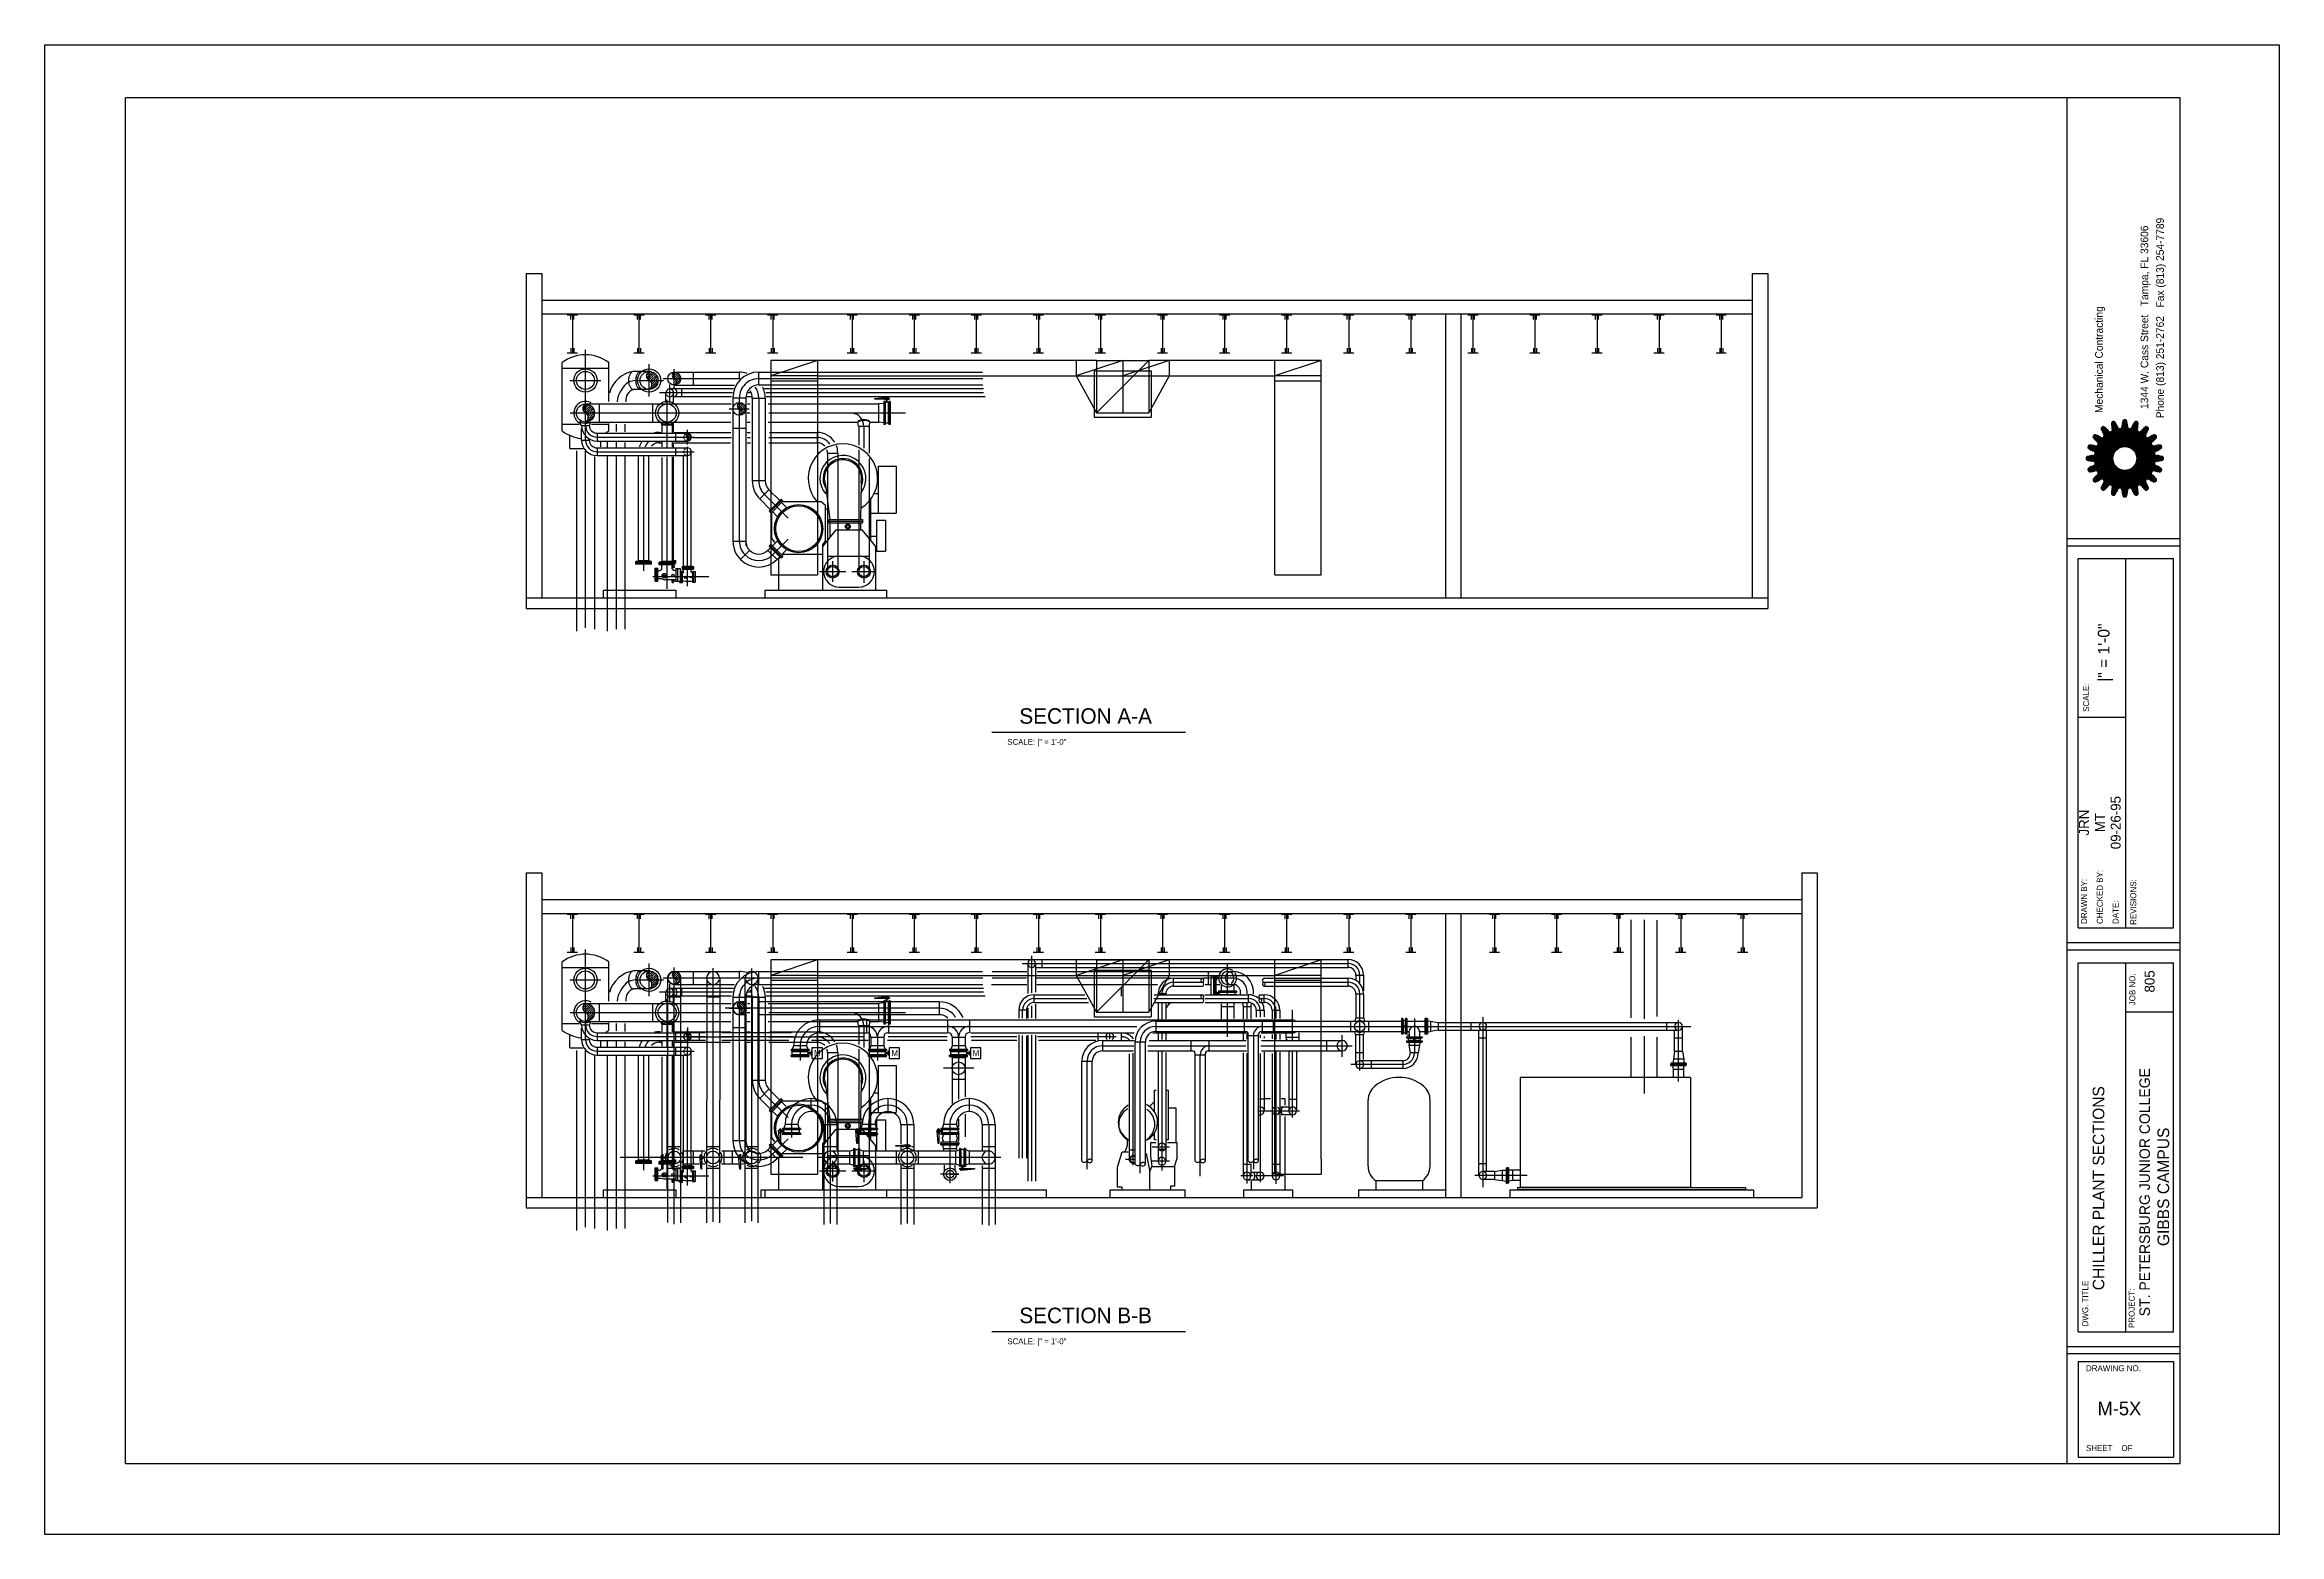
# Model space of a CAD drawing. Extents: x 0 to 3462, y 0 to 2308.
# Drawn here: x 1731 to 3462, y 1154 to 2308 of the extents above; entities that cross this region are included whole.
import ezdxf
from ezdxf.enums import TextEntityAlignment as Align

# ---------------------------------------------------------------- set-up
doc = ezdxf.new("R2010")
doc.units = 0
doc.header["$LTSCALE"] = 15
for name, pattern in [('CENTER2', [0]), ('DASHED', [0]), ('HIDDEN', [0])]:
    doc.linetypes.add(name, pattern=pattern)
doc.layers.get('0').update_dxf_attribs({"linetype": 'CONTINUOUS'})
for name, color, linetype in [('AWALL', 8, 'CONTINUOUS'), ('CHWS', 3, 'CONTINUOUS'), ('CL', 9, 'CENTER2'), ('CWS', 5, 'CONTINUOUS'), ('DUCT', 9, 'DASHED'), ('HIDE', 254, 'HIDDEN'), ('HRP', 6, 'CONTINUOUS'), ('HW', 2, 'CONTINUOUS'), ('INSUL', 241, 'HIDDEN'), ('MEQUIP', 4, 'CONTINUOUS'), ('PIPEDIM', 10, 'CONTINUOUS'), ('SLAB1', 8, 'CONTINUOUS'), ('SYM', 3, 'CONTINUOUS'), ('TITLEBLK', 7, 'CONTINUOUS')]:
    doc.layers.add(name, color=color, linetype=linetype)
doc.styles.get("Standard").update_dxf_attribs({"font": 'HAND1.SHX'})

msp = doc.modelspace()

# ---------------------------------------------------------------- texts
at = {"layer": 'CWS', "color": 0}
for p in [(2326.6, 1524.3), (2386.5, 1524.3), (2449.4, 1524.3)]:
    msp.add_text('M', height=4.75, dxfattribs=at).set_placement(p)
msp.add_text('CHILLER PLANT SECTIONS', height=9.014, rotation=90, dxfattribs=at).set_placement((3326, 1342.9))
at = {"layer": 'PIPEDIM', "color": 0}
for s, p in [('SECTION A-A', (2537, 1787.7)), ('SECTION B-B', (2537, 1323.4))]:
    msp.add_text(s, height=12.019, dxfattribs=at).set_placement(p, align=Align.MIDDLE)
for p in [(2476.4, 1765.4), (2476.4, 1301.1)]:
    msp.add_text('SCALE: |" = 1\'-0"', height=4.507, dxfattribs=at).set_placement(p)
at = {"layer": 'SYM', "color": 0}
msp.add_text('M-5X', height=10.62, dxfattribs=at).set_placement((3320.7, 1246))
at = {"layer": 'TITLEBLK', "color": 0}
for s, height, p in [('1344 W. Cass Street   Tampa, FL 33606', 5.919, (3360, 2025.5)), ('Phone (813) 251-2762   Fax (813) 254-7789', 5.919, (3372.1, 2018.3)), ('Mechanical Contracting', 5.919, (3324.8, 2022.4)), ('|" = 1\'-0"', 9.01, (3330, 1814.2)), ('SCALE:', 4.62, (3314.2, 1790.9)), ('CHECKED BY:', 4.617, (3324.8, 1626.6)), ('DRAWN BY:', 4.62, (3312.6, 1626.6)), ('REVISIONS:', 4.62, (3350.7, 1625.9)), ('DATE:', 4.62, (3337, 1626.6)), ('JOB NO.', 4.62, (3350, 1563.6)), ('ST. PETERSBURG JUNIOR COLLEGE', 8.113, (3361.3, 1322.7)), ('GIBBS CAMPUS', 9.014, (3376.2, 1377.1)), ('DWG. TITLE', 4.62, (3313.5, 1314.9)), ('PROJECT:', 4.62, (3349.5, 1313.6))]:
    msp.add_text(s, height=height, rotation=90, dxfattribs=at).set_placement(p)
for s, p in [('JRN', (3310.3, 1705.1)), ('09-26-95', (3334.8, 1705.1)), ('MT', (3322.6, 1705.1)), ('805', (3361.1, 1582.1))]:
    msp.add_text(s, height=7.7, rotation=90, dxfattribs=at).set_placement(p, align=Align.MIDDLE)
for s, p in [('DRAWING NO.', (3311.8, 1280.2)), ('SHEET    OF     ', (3311.8, 1218.3))]:
    msp.add_text(s, height=4.617, dxfattribs=at).set_placement(p)

# ---------------------------------------------------------------- linework, layer by layer
at = {"color": 0}
for p, q in [((2196.7, 2051.1), (2198.9, 2053.3)), ((2197, 2049.7), (2198.9, 2051.5)), ((2197.7, 2048.6), (2198.9, 2049.8)), ((2198.6, 2047.7), (2198.9, 2048)), ((2198.9, 2053.3), (2200.1, 2054.5)), ((2198.9, 2051.5), (2201.5, 2054.1)), ((2198.9, 2049.8), (2202.6, 2053.5)), ((2198.9, 2048), (2203.6, 2052.8)), ((2199.7, 2047.1), (2200.3, 2047.6)), ((2200.3, 2047.6), (2204.5, 2051.8)), ((2200.5, 2046.1), (2202, 2047.6)), ((2200.5, 2040.8), (2205.7, 2046)), ((2200.9, 2042.9), (2205.6, 2047.6)), ((2201, 2044.8), (2203.8, 2047.6)), ((2202, 2047.6), (2205.2, 2050.7)), ((2203.8, 2047.6), (2205.6, 2049.4)), ((2205.6, 2047.6), (2205.9, 2047.9)), ((2216.9, 2051.5), (2218.4, 2050)), ((2217.3, 2052.9), (2218.4, 2051.8)), ((2218.1, 2053.9), (2218.4, 2053.5)), ((2218.4, 2053.5), (2222.9, 2049)), ((2218.4, 2051.8), (2221.2, 2049)), ((2218.4, 2050), (2219.4, 2049)), ((2218.8, 2044.3), (2219.1, 2044.1)), ((2219.4, 2049), (2222.4, 2046)), ((2219.6, 2045.3), (2220.4, 2044.5)), ((2219.9, 2053.8), (2223.2, 2050.5)), ((2219.9, 2046.7), (2221.5, 2045.1)), ((2221.2, 2049), (2223.1, 2047.1)), ((2222.9, 2049), (2223.4, 2048.6)), ((2147.5, 2025.9), (2149.6, 2028.1)), ((2147.7, 2024.4), (2149.6, 2026.3)), ((2149.6, 2028.1), (2150.8, 2029.3)), ((2149.6, 2026.3), (2152.2, 2028.9)), ((2149.6, 2024.5), (2153.4, 2028.3)), ((2149.6, 2022.7), (2154.4, 2027.5)), ((2151, 2022.4), (2155.2, 2026.6)), ((2152.8, 2022.4), (2155.9, 2025.5)), ((2267.2, 2028.1), (2268.8, 2026.6)), ((2267.6, 2029.5), (2268.8, 2028.3)), ((2268.4, 2030.4), (2268.8, 2030.1)), ((2268.8, 2030.1), (2273.2, 2025.6)), ((2268.8, 2028.3), (2271.5, 2025.6)), ((2268.8, 2026.6), (2269.7, 2025.6)), ((2269.7, 2025.6), (2272.7, 2022.6)), ((2270.2, 2030.4), (2273.5, 2027.1)), ((2271.5, 2025.6), (2273.4, 2023.7)), ((2273.2, 2025.6), (2273.7, 2025.1)), ((2148.4, 2023.3), (2149.6, 2024.5)), ((2149.4, 2022.5), (2149.6, 2022.7)), ((2150.4, 2021.8), (2151, 2022.4)), ((2151.2, 2020.8), (2152.8, 2022.4)), ((2151.3, 2015.6), (2156.4, 2020.7)), ((2151.6, 2017.7), (2156.3, 2022.4)), ((2151.7, 2019.6), (2154.5, 2022.4)), ((2154.5, 2022.4), (2156.4, 2024.2)), ((2156.3, 2022.4), (2156.6, 2022.7)), ((2269.2, 2020.9), (2269.4, 2020.6)), ((2270, 2021.8), (2270.8, 2021)), ((2270.3, 2023.3), (2271.9, 2021.7)), ((2227.9, 2004.5), (2228.6, 2005.3)), ((2228.6, 2005.3), (2229.8, 2006.4)), ((2228.7, 2003.6), (2228.8, 2003.7)), ((2228.8, 2003.7), (2230.8, 2005.7)), ((2229.4, 2000.8), (2231.5, 2002.8)), ((2229.5, 2002.6), (2230.6, 2003.7)), ((2230.6, 2003.7), (2231.5, 2004.6))]:
    msp.add_line(p, q, dxfattribs=at)
for centre, radius, start, end in [((2200.7, 2051.1), 3.92, 116.7399, 243.2601), ((2197.2, 2044.1), 3.9, 296.321, 63.679), ((2219.7, 2051.5), 2.82, 117.4075, 242.5925), ((2217.1, 2046.5), 2.82, 297.4075, 62.5925), ((2151.4, 2025.9), 3.92, 116.7399, 243.2601), ((2270, 2028.1), 2.82, 117.4075, 242.5925), ((2267.5, 2023.1), 2.82, 297.4075, 62.5925), ((2147.9, 2018.9), 3.9, 296.321, 63.679), ((2229.4, 2005.2), 1.71, 118.5371, 241.4629), ((2227.8, 2002.2), 1.71, 298.5371, 61.4629)]:
    msp.add_arc(centre, radius, start, end, dxfattribs=at)
at = {"layer": 'AWALL', "color": 0}
for p, q in [((2103.7, 2130.5), (2103.7, 1870.9)), ((2103.7, 2130.5), (2115.8, 2130.5)), ((2115.8, 2130.5), (2115.8, 1879.1)), ((3053.3, 2130.5), (3053.3, 1879.1)), ((3053.3, 2130.5), (3065.3, 2130.5)), ((3065.3, 2130.5), (3065.3, 1870.9)), ((2115.8, 2109.9), (3053.3, 2109.9)), ((2115.8, 2099.1), (3053.3, 2099.1)), ((2135.5, 2098.4), (2143.4, 2098.4)), ((2138.3, 2094.9), (2138.3, 2098.4)), ((2139.5, 2098.4), (2139.5, 2069.1)), ((2140.6, 2094.9), (2140.6, 2098.4)), ((2187.1, 2098.4), (2195, 2098.4)), ((2189.9, 2094.9), (2189.9, 2098.4)), ((2191, 2098.4), (2191, 2069.1)), ((2192.2, 2094.9), (2192.2, 2098.4)), ((2242.6, 2098.4), (2250.5, 2098.4)), ((2245.4, 2094.9), (2245.4, 2098.4)), ((2246.5, 2098.4), (2246.5, 2069.1)), ((2247.7, 2094.9), (2247.7, 2098.4)), ((2290.6, 2098.4), (2298.6, 2098.4)), ((2293.4, 2094.9), (2293.4, 2098.4)), ((2294.6, 2098.4), (2294.6, 2069.1)), ((2295.8, 2094.9), (2295.8, 2098.4)), ((2352.2, 2098.4), (2360.1, 2098.4)), ((2355, 2094.9), (2355, 2098.4)), ((2356.1, 2098.4), (2356.1, 2069.1)), ((2357.3, 2094.9), (2357.3, 2098.4)), ((2400.3, 2098.4), (2408.2, 2098.4)), ((2403.1, 2094.9), (2403.1, 2098.4)), ((2404.2, 2098.4), (2404.2, 2069.1)), ((2405.4, 2094.9), (2405.4, 2098.4)), ((2448.3, 2098.4), (2456.3, 2098.4)), ((2451.1, 2094.9), (2451.1, 2098.4)), ((2452.3, 2098.4), (2452.3, 2069.1)), ((2453.5, 2094.9), (2453.5, 2098.4)), ((2496.4, 2098.4), (2504.3, 2098.4)), ((2499.2, 2094.9), (2499.2, 2098.4)), ((2500.4, 2098.4), (2500.4, 2069.1)), ((2501.5, 2094.9), (2501.5, 2098.4)), ((2544.5, 2098.4), (2552.4, 2098.4)), ((2547.3, 2094.9), (2547.3, 2098.4)), ((2548.5, 2098.4), (2548.5, 2069.1)), ((2549.6, 2094.9), (2549.6, 2098.4)), ((2592.6, 2098.4), (2600.5, 2098.4)), ((2595.4, 2094.9), (2595.4, 2098.4)), ((2596.5, 2098.4), (2596.5, 2069.1)), ((2597.7, 2094.9), (2597.7, 2098.4)), ((2640.7, 2098.4), (2648.6, 2098.4)), ((2643.5, 2094.9), (2643.5, 2098.4)), ((2644.6, 2098.4), (2644.6, 2069.1)), ((2645.8, 2094.9), (2645.8, 2098.4)), ((2688.7, 2098.4), (2696.6, 2098.4)), ((2691.5, 2094.9), (2691.5, 2098.4)), ((2692.7, 2098.4), (2692.7, 2069.1)), ((2693.8, 2094.9), (2693.8, 2098.4)), ((2736.8, 2098.4), (2744.7, 2098.4)), ((2739.6, 2094.9), (2739.6, 2098.4)), ((2740.8, 2098.4), (2740.8, 2069.1)), ((2741.9, 2094.9), (2741.9, 2098.4)), ((2784.9, 2098.4), (2792.8, 2098.4)), ((2787.7, 2094.9), (2787.7, 2098.4)), ((2788.8, 2098.4), (2788.8, 2069.1)), ((2790, 2094.9), (2790, 2098.4)), ((2815.7, 2099.1), (2815.7, 1879.1)), ((2827.7, 2099.1), (2827.7, 1879.1)), ((2833, 2098.4), (2840.9, 2098.4)), ((2835.8, 2094.9), (2835.8, 2098.4)), ((2836.9, 2098.4), (2836.9, 2069.1)), ((2838.1, 2094.9), (2838.1, 2098.4)), ((2881, 2098.4), (2888.9, 2098.4)), ((2883.8, 2094.9), (2883.8, 2098.4)), ((2885, 2098.4), (2885, 2069.1)), ((2886.1, 2094.9), (2886.1, 2098.4)), ((2929.1, 2098.4), (2937, 2098.4)), ((2931.9, 2094.9), (2931.9, 2098.4)), ((2933.1, 2098.4), (2933.1, 2069.1)), ((2934.2, 2094.9), (2934.2, 2098.4)), ((2977.2, 2098.4), (2985.1, 2098.4)), ((2980, 2094.9), (2980, 2098.4)), ((2981.1, 2098.4), (2981.1, 2069.1)), ((2982.3, 2094.9), (2982.3, 2098.4)), ((3025.3, 2098.4), (3033.2, 2098.4)), ((3028.1, 2094.9), (3028.1, 2098.4)), ((3029.2, 2098.4), (3029.2, 2069.1)), ((3030.4, 2094.9), (3030.4, 2098.4)), ((2135.5, 2069.1), (2143.4, 2069.1)), ((2138.3, 2072.6), (2138.3, 2069.1)), ((2140.6, 2072.6), (2140.6, 2069.1)), ((2187.1, 2069.1), (2195, 2069.1)), ((2189.9, 2072.6), (2189.9, 2069.1)), ((2192.2, 2072.6), (2192.2, 2069.1)), ((2242.6, 2069.1), (2250.5, 2069.1)), ((2245.4, 2072.6), (2245.4, 2069.1)), ((2247.7, 2072.6), (2247.7, 2069.1)), ((2290.6, 2069.1), (2298.6, 2069.1)), ((2293.4, 2072.6), (2293.4, 2069.1)), ((2295.8, 2072.6), (2295.8, 2069.1)), ((2352.2, 2069.1), (2360.1, 2069.1)), ((2355, 2072.6), (2355, 2069.1)), ((2357.3, 2072.6), (2357.3, 2069.1)), ((2400.3, 2069.1), (2408.2, 2069.1)), ((2403.1, 2072.6), (2403.1, 2069.1)), ((2405.4, 2072.6), (2405.4, 2069.1)), ((2448.3, 2069.1), (2456.3, 2069.1)), ((2451.1, 2072.6), (2451.1, 2069.1)), ((2453.5, 2072.6), (2453.5, 2069.1)), ((2496.4, 2069.1), (2504.3, 2069.1)), ((2499.2, 2072.6), (2499.2, 2069.1)), ((2501.5, 2072.6), (2501.5, 2069.1)), ((2544.5, 2069.1), (2552.4, 2069.1)), ((2547.3, 2072.6), (2547.3, 2069.1)), ((2549.6, 2072.6), (2549.6, 2069.1)), ((2565.7, 2063.1), (2565.7, 2022.6)), ((2592.6, 2069.1), (2600.5, 2069.1)), ((2595.4, 2072.6), (2595.4, 2069.1)), ((2597.7, 2072.6), (2597.7, 2069.1)), ((2640.7, 2069.1), (2648.6, 2069.1)), ((2643.5, 2072.6), (2643.5, 2069.1)), ((2645.8, 2072.6), (2645.8, 2069.1)), ((2688.7, 2069.1), (2696.6, 2069.1)), ((2691.5, 2072.6), (2691.5, 2069.1)), ((2693.8, 2072.6), (2693.8, 2069.1)), ((2736.8, 2069.1), (2744.7, 2069.1)), ((2739.6, 2072.6), (2739.6, 2069.1)), ((2741.9, 2072.6), (2741.9, 2069.1)), ((2784.9, 2069.1), (2792.8, 2069.1)), ((2787.7, 2072.6), (2787.7, 2069.1)), ((2790, 2072.6), (2790, 2069.1)), ((2833, 2069.1), (2840.9, 2069.1)), ((2835.8, 2072.6), (2835.8, 2069.1)), ((2838.1, 2072.6), (2838.1, 2069.1)), ((2881, 2069.1), (2888.9, 2069.1)), ((2883.8, 2072.6), (2883.8, 2069.1)), ((2886.1, 2072.6), (2886.1, 2069.1)), ((2929.1, 2069.1), (2937, 2069.1)), ((2931.9, 2072.6), (2931.9, 2069.1)), ((2934.2, 2072.6), (2934.2, 2069.1)), ((2977.2, 2069.1), (2985.1, 2069.1)), ((2980, 2072.6), (2980, 2069.1)), ((2982.3, 2072.6), (2982.3, 2069.1)), ((3025.3, 2069.1), (3033.2, 2069.1)), ((3028.1, 2072.6), (3028.1, 2069.1)), ((3030.4, 2072.6), (3030.4, 2069.1)), ((2543.7, 2055.1), (2543.7, 2019.1)), ((2543.7, 2055.1), (2587.7, 2055.1)), ((2587.7, 2055.1), (2587.7, 2019.1)), ((2543.7, 2019.1), (2587.7, 2019.1)), ((2103.7, 1879.1), (3065.3, 1879.1)), ((2103.7, 1870.9), (3065.3, 1870.9)), ((2163.6, 1885.1), (2219.7, 1885.1)), ((2163.6, 1879.1), (2163.6, 1885.1)), ((2163.6, 1879.1), (2219.7, 1879.1)), ((2219.7, 1885.1), (2219.7, 1879.1)), ((2288.6, 1885.1), (2382.8, 1885.1)), ((2288.6, 1885.1), (2288.6, 1879.1)), ((2382.8, 1885.1), (2382.8, 1879.1)), ((2103.7, 1666.2), (2103.7, 1406.6)), ((2103.7, 1666.2), (2115.8, 1666.2)), ((2115.8, 1666.2), (2115.8, 1414.8)), ((3091.7, 1666.2), (3091.7, 1414.8)), ((3091.7, 1666.2), (3103.7, 1666.2)), ((3103.7, 1666.2), (3103.7, 1406.6)), ((2115.8, 1645.6), (3091.7, 1645.6)), ((2115.8, 1634.8), (3091.7, 1634.8)), ((2135.5, 1634.1), (2143.4, 1634.1)), ((2138.3, 1630.6), (2138.3, 1634.1)), ((2139.5, 1634.1), (2139.5, 1604.8)), ((2140.6, 1630.6), (2140.6, 1634.1)), ((2187.1, 1634.1), (2195, 1634.1)), ((2189.9, 1630.6), (2189.9, 1634.1)), ((2191, 1634.1), (2191, 1604.8)), ((2192.2, 1630.6), (2192.2, 1634.1)), ((2242.6, 1634.1), (2250.5, 1634.1)), ((2245.4, 1630.6), (2245.4, 1634.1)), ((2246.5, 1634.1), (2246.5, 1604.8)), ((2247.7, 1630.6), (2247.7, 1634.1)), ((2290.6, 1634.1), (2298.6, 1634.1)), ((2293.4, 1630.6), (2293.4, 1634.1)), ((2294.6, 1634.1), (2294.6, 1604.8)), ((2295.8, 1630.6), (2295.8, 1634.1)), ((2352.2, 1634.1), (2360.1, 1634.1)), ((2355, 1630.6), (2355, 1634.1)), ((2356.1, 1634.1), (2356.1, 1604.8)), ((2357.3, 1630.6), (2357.3, 1634.1)), ((2400.3, 1634.1), (2408.2, 1634.1)), ((2403.1, 1630.6), (2403.1, 1634.1)), ((2404.2, 1634.1), (2404.2, 1604.8)), ((2405.4, 1630.6), (2405.4, 1634.1)), ((2448.3, 1634.1), (2456.3, 1634.1)), ((2451.1, 1630.6), (2451.1, 1634.1)), ((2452.3, 1634.1), (2452.3, 1604.8)), ((2453.5, 1630.6), (2453.5, 1634.1)), ((2496.4, 1634.1), (2504.3, 1634.1)), ((2499.2, 1630.6), (2499.2, 1634.1)), ((2500.4, 1634.1), (2500.4, 1604.8)), ((2501.5, 1630.6), (2501.5, 1634.1)), ((2544.5, 1634.1), (2552.4, 1634.1)), ((2547.3, 1630.6), (2547.3, 1634.1)), ((2548.5, 1634.1), (2548.5, 1604.8)), ((2549.6, 1630.6), (2549.6, 1634.1)), ((2592.6, 1634.1), (2600.5, 1634.1)), ((2595.4, 1630.6), (2595.4, 1634.1)), ((2596.5, 1634.1), (2596.5, 1604.8)), ((2597.7, 1630.6), (2597.7, 1634.1)), ((2640.7, 1634.1), (2648.6, 1634.1)), ((2643.5, 1630.6), (2643.5, 1634.1)), ((2644.6, 1634.1), (2644.6, 1604.8)), ((2645.8, 1630.6), (2645.8, 1634.1)), ((2688.7, 1634.1), (2696.6, 1634.1)), ((2691.5, 1630.6), (2691.5, 1634.1)), ((2692.7, 1634.1), (2692.7, 1604.8)), ((2693.8, 1630.6), (2693.8, 1634.1)), ((2736.8, 1634.1), (2744.7, 1634.1)), ((2739.6, 1630.6), (2739.6, 1634.1)), ((2740.8, 1634.1), (2740.8, 1604.8)), ((2741.9, 1630.6), (2741.9, 1634.1)), ((2784.9, 1634.1), (2792.8, 1634.1)), ((2787.7, 1630.6), (2787.7, 1634.1)), ((2788.8, 1634.1), (2788.8, 1604.8)), ((2790, 1630.6), (2790, 1634.1)), ((2815.7, 1634.8), (2815.7, 1414.8)), ((2827.7, 1634.8), (2827.7, 1414.8)), ((2849.7, 1634.1), (2857.6, 1634.1)), ((2852.5, 1630.6), (2852.5, 1634.1)), ((2853.6, 1634.1), (2853.6, 1604.8)), ((2854.8, 1630.6), (2854.8, 1634.1)), ((2897.8, 1634.1), (2905.7, 1634.1)), ((2900.6, 1630.6), (2900.6, 1634.1)), ((2901.7, 1634.1), (2901.7, 1604.8)), ((2902.9, 1630.6), (2902.9, 1634.1)), ((2945.8, 1634.1), (2953.7, 1634.1)), ((2948.6, 1630.6), (2948.6, 1634.1)), ((2949.8, 1634.1), (2949.8, 1604.8)), ((2950.9, 1630.6), (2950.9, 1634.1)), ((2993.9, 1634.1), (3001.8, 1634.1)), ((2996.7, 1630.6), (2996.7, 1634.1)), ((2997.9, 1634.1), (2997.9, 1604.8)), ((2999, 1630.6), (2999, 1634.1)), ((3042, 1634.1), (3049.9, 1634.1)), ((3044.8, 1630.6), (3044.8, 1634.1)), ((3045.9, 1634.1), (3045.9, 1604.8)), ((3047.1, 1630.6), (3047.1, 1634.1)), ((2135.5, 1604.8), (2143.4, 1604.8)), ((2138.3, 1608.3), (2138.3, 1604.8)), ((2140.6, 1608.3), (2140.6, 1604.8)), ((2187.1, 1604.8), (2195, 1604.8)), ((2189.9, 1608.3), (2189.9, 1604.8)), ((2192.2, 1608.3), (2192.2, 1604.8)), ((2242.6, 1604.8), (2250.5, 1604.8)), ((2245.4, 1608.3), (2245.4, 1604.8)), ((2247.7, 1608.3), (2247.7, 1604.8)), ((2290.6, 1604.8), (2298.6, 1604.8)), ((2293.4, 1608.3), (2293.4, 1604.8)), ((2295.8, 1608.3), (2295.8, 1604.8)), ((2352.2, 1604.8), (2360.1, 1604.8)), ((2355, 1608.3), (2355, 1604.8)), ((2357.3, 1608.3), (2357.3, 1604.8)), ((2400.3, 1604.8), (2408.2, 1604.8)), ((2403.1, 1608.3), (2403.1, 1604.8)), ((2405.4, 1608.3), (2405.4, 1604.8)), ((2448.3, 1604.8), (2456.3, 1604.8)), ((2451.1, 1608.3), (2451.1, 1604.8)), ((2453.5, 1608.3), (2453.5, 1604.8)), ((2496.4, 1604.8), (2504.3, 1604.8)), ((2499.2, 1608.3), (2499.2, 1604.8)), ((2501.5, 1608.3), (2501.5, 1604.8)), ((2544.5, 1604.8), (2552.4, 1604.8)), ((2547.3, 1608.3), (2547.3, 1604.8)), ((2549.6, 1608.3), (2549.6, 1604.8)), ((2565.7, 1598.8), (2565.7, 1558.3)), ((2592.6, 1604.8), (2600.5, 1604.8)), ((2595.4, 1608.3), (2595.4, 1604.8)), ((2597.7, 1608.3), (2597.7, 1604.8)), ((2640.7, 1604.8), (2648.6, 1604.8)), ((2643.5, 1608.3), (2643.5, 1604.8)), ((2645.8, 1608.3), (2645.8, 1604.8)), ((2688.7, 1604.8), (2696.6, 1604.8)), ((2691.5, 1608.3), (2691.5, 1604.8)), ((2693.8, 1608.3), (2693.8, 1604.8)), ((2736.8, 1604.8), (2744.7, 1604.8)), ((2739.6, 1608.3), (2739.6, 1604.8)), ((2741.9, 1608.3), (2741.9, 1604.8)), ((2784.9, 1604.8), (2792.8, 1604.8)), ((2787.7, 1608.3), (2787.7, 1604.8)), ((2790, 1608.3), (2790, 1604.8)), ((2849.7, 1604.8), (2857.6, 1604.8)), ((2852.5, 1608.3), (2852.5, 1604.8)), ((2854.8, 1608.3), (2854.8, 1604.8)), ((2897.8, 1604.8), (2905.7, 1604.8)), ((2900.6, 1608.3), (2900.6, 1604.8)), ((2902.9, 1608.3), (2902.9, 1604.8)), ((2945.8, 1604.8), (2953.7, 1604.8)), ((2948.6, 1608.3), (2948.6, 1604.8)), ((2950.9, 1608.3), (2950.9, 1604.8)), ((2993.9, 1604.8), (3001.8, 1604.8)), ((2996.7, 1608.3), (2996.7, 1604.8)), ((2999, 1608.3), (2999, 1604.8)), ((3042, 1604.8), (3049.9, 1604.8)), ((3044.8, 1608.3), (3044.8, 1604.8)), ((3047.1, 1608.3), (3047.1, 1604.8)), ((2543.7, 1590.8), (2543.7, 1554.8)), ((2543.7, 1590.8), (2587.7, 1590.8)), ((2587.7, 1590.8), (2587.7, 1554.8)), ((2543.7, 1554.8), (2587.7, 1554.8)), ((2285.6, 1420.8), (2506.6, 1420.8)), ((2285.6, 1414.8), (2285.6, 1420.8)), ((2506.6, 1414.8), (2506.6, 1420.8)), ((2555.9, 1420.8), (2614, 1420.8)), ((2555.9, 1414.8), (2555.9, 1420.8)), ((2614, 1414.8), (2614, 1420.8)), ((2659.3, 1420.8), (2697.3, 1420.8)), ((2748.4, 1420.8), (2816.5, 1420.8)), ((2865.6, 1420.8), (3054.2, 1420.8)), ((2865.6, 1420.8), (2865.6, 1414.8)), ((3054.2, 1420.8), (3054.2, 1414.8)), ((2103.7, 1414.8), (3091.7, 1414.8)), ((2103.7, 1406.6), (3103.7, 1406.6)), ((2163.6, 1414.8), (2219.7, 1414.8))]:
    msp.add_line(p, q, dxfattribs=at)
at = {"layer": 'CHWS', "color": 0}
for p, q in [((2131.6, 2008.5), (2131.6, 2061.5)), ((2167.6, 2031.2), (2167.6, 2061.5)), ((2131.6, 2057.1), (2167.6, 2057.1)), ((2198.9, 2054.6), (2187, 2054.6)), ((2149.6, 2029.4), (2262.5, 2029.4)), ((2160.6, 2015.4), (2160.6, 2029.4)), ((2198.9, 2040.6), (2187, 2040.6)), ((2275.2, 2029.4), (2276.8, 2029.4)), ((2291.2, 2029.4), (2376.7, 2029.4)), ((2373.7, 2033.7), (2383.8, 2034.6)), ((2373.7, 2033.2), (2373.7, 2033.7)), ((2385.4, 2033.2), (2373.7, 2033.2)), ((2380.7, 2029.8), (2376.7, 2029.4)), ((2376.7, 2015.4), (2376.7, 2029.4)), ((2380.7, 2031.4), (2380.7, 2013.4)), ((2381.7, 2031.4), (2380.7, 2031.4)), ((2381.5, 2033.5), (2384.7, 2033.5)), ((2381.5, 2032.9), (2381.5, 2033.5)), ((2384.7, 2032.9), (2381.5, 2032.9)), ((2381.7, 2031.4), (2381.7, 2013.4)), ((2381.9, 2014.4), (2381.9, 2030.7)), ((2382.7, 2030.7), (2381.9, 2030.7)), ((2382.7, 2030.7), (2382.7, 2032.9)), ((2383, 2030.5), (2382.7, 2030.7)), ((2383.4, 2030.7), (2383, 2030.5)), ((2383.1, 2030.5), (2383.1, 2032.9)), ((2383.4, 2030.7), (2383.4, 2032.9)), ((2384.2, 2030.7), (2383.4, 2030.7)), ((2383.8, 2034.6), (2385.4, 2033.2)), ((2384.2, 2014.4), (2384.2, 2030.7)), ((2384.6, 2031.4), (2384.6, 2013.4)), ((2385.6, 2031.4), (2384.6, 2031.4)), ((2384.7, 2033.5), (2384.7, 2032.9)), ((2385.6, 2031.4), (2385.6, 2013.4)), ((2131.6, 2013.8), (2145.1, 2013.8)), ((2149.6, 2015.4), (2262.2, 2015.4)), ((2154.2, 2013.8), (2167.6, 2013.8)), ((2167.6, 2008.5), (2167.6, 2014.2)), ((2180.4, 2007.7), (2180.4, 2013.7)), ((2208.8, 2013.2), (2208.3, 2015.2)), ((2208.8, 2013.2), (2217.1, 2013.2)), ((2208.9, 2007.3), (2208.9, 2013.2)), ((2216.9, 2007.3), (2216.9, 2013.2)), ((2217.1, 2013.2), (2217.6, 2015.2)), ((2274.8, 2015.4), (2277.3, 2015.4)), ((2291.2, 2015.4), (2360.6, 2015.4)), ((2360.5, 2015.2), (2360.9, 2015.9)), ((2361.2, 2012.2), (2360.5, 2015.2)), ((2361.2, 2012.2), (2369.4, 2012.2)), ((2369.4, 2012.2), (2370.2, 2015.2)), ((2370.2, 2015.2), (2369.7, 2015.9)), ((2370.1, 2015.4), (2376.7, 2015.4)), ((2380.7, 2014.9), (2376.7, 2015.4)), ((2381.7, 2013.4), (2380.7, 2013.4)), ((2384.2, 2014.4), (2381.9, 2014.4)), ((2385.6, 2013.4), (2384.6, 2013.4)), ((2137.6, 1995), (2137.6, 2005)), ((2137.6, 1995), (2147.8, 1995)), ((2142.6, 1993), (2142.6, 1853.5)), ((2161.6, 1996.1), (2161.6, 2000)), ((2166.4, 2000.2), (2166.4, 1996)), ((2180.4, 1996), (2180.4, 1999.5)), ((2206.7, 2007.4), (2206.7, 2006.9)), ((2206.7, 2007.4), (2208.1, 2007.4)), ((2206.7, 2000.2), (2206.7, 1999.4)), ((2206.7, 1999.4), (2208.2, 1999.4)), ((2208.9, 1996.2), (2208.9, 2000.1)), ((2216.9, 1996.3), (2216.9, 2000)), ((2217.9, 2007.4), (2262.2, 2007.4)), ((2217.9, 1999.4), (2262, 1999.4)), ((2274.8, 2007.4), (2277.3, 2007.4)), ((2274.8, 1999.4), (2277.5, 1999.4)), ((2291.7, 1999.4), (2329, 1999.4)), ((2292.1, 2007.4), (2329, 2007.4)), ((2329, 2007.4), (2329, 1999.4)), ((2156.6, 1988.8), (2156.6, 1855)), ((2166.4, 1988.6), (2166.4, 1853.5)), ((2180.4, 1855), (2180.4, 1988.6)), ((2190.7, 1908.1), (2190.7, 1988.7)), ((2198.7, 1908.1), (2198.7, 1988.7)), ((2208.9, 1907.6), (2208.9, 1988)), ((2216.9, 1907.6), (2216.9, 1988.4)), ((2188.7, 1906.4), (2188.7, 1907.4)), ((2200.7, 1907.4), (2188.7, 1907.4)), ((2200.7, 1906.4), (2188.7, 1906.4)), ((2200.7, 1906.4), (2188.7, 1906.4)), ((2188.7, 1905.4), (2188.7, 1906.4)), ((2200.7, 1905.4), (2188.7, 1905.4)), ((2190.7, 1908.1), (2190.4, 1907.4)), ((2190.7, 1908.1), (2198.7, 1908.1)), ((2198.7, 1908.1), (2199.1, 1907.4)), ((2200.7, 1906.4), (2200.7, 1907.4)), ((2200.7, 1905.4), (2200.7, 1906.4)), ((2218.8, 1906.9), (2206.8, 1906.9)), ((2206.8, 1905.9), (2206.8, 1906.9)), ((2218.8, 1905.9), (2206.8, 1905.9)), ((2218.8, 1905.9), (2206.8, 1905.9)), ((2206.8, 1904.9), (2206.8, 1905.9)), ((2218.8, 1904.9), (2206.8, 1904.9)), ((2208.9, 1907.6), (2208.5, 1906.9)), ((2208.8, 1902), (2208.8, 1904.9)), ((2208.9, 1907.6), (2216.9, 1907.6)), ((2216.8, 1901.6), (2216.8, 1904.9)), ((2216.9, 1907.6), (2217.2, 1906.9)), ((2218.8, 1905.9), (2218.8, 1906.9)), ((2218.8, 1904.9), (2218.8, 1905.9)), ((2203.7, 1902.1), (2205.7, 1902.1)), ((2203.7, 1892.1), (2203.7, 1902.1)), ((2203.7, 1892.1), (2205.7, 1892.1)), ((2204.7, 1892.1), (2204.7, 1902.1)), ((2205.7, 1892.1), (2205.7, 1902.1)), ((2206.5, 1900.1), (2205.7, 1900.1)), ((2205.7, 1894.1), (2208.3, 1894.1)), ((2208.3, 1894.1), (2210.2, 1893.4)), ((2210.2, 1893.4), (2219.6, 1893.4)), ((2219.6, 1902), (2222.9, 1902)), ((2219.6, 1902), (2219.6, 1892.2)), ((2219.6, 1892.2), (2222.9, 1892.2)), ((2221.2, 1892.2), (2221.2, 1902)), ((2222.9, 1902), (2222.9, 1892.2))]:
    msp.add_line(p, q, dxfattribs=at)
at = {"layer": 'CHWS', "color": 0, "linetype": 'HIDDEN'}
for p, q in [((2201.9, 2015.4), (2201.9, 2029.4)), ((2337, 1991.4), (2337, 1899.6)), ((2337, 1991.4), (2345, 1991.4)), ((2345, 1991.4), (2345, 1899.6)), ((2361.3, 1993.9), (2361.3, 1899.6)), ((2369.3, 1987.1), (2369.3, 1899.6)), ((2337, 1911.6), (2345, 1911.6)), ((2361.3, 1911.6), (2369.3, 1911.6))]:
    msp.add_line(p, q, dxfattribs=at)
at = {"layer": 'CHWS', "color": 0, "linetype": 'CONTINUOUS'}
for p, q in [((2361.3, 2012.2), (2361.3, 1997.5)), ((2369.3, 2012.2), (2369.3, 1991.2))]:
    msp.add_line(p, q, dxfattribs=at)
at = {"layer": 'CHWS', "color": 0}
for points in [[(2186.8, 2054.5, 0.195371), (2185.6, 2054.2, 0.1067), (2184.2, 2052.6, 0.072777), (2183.3, 2050.4, 0.05923), (2183, 2047.6, 0.05923), (2183.3, 2044.8, 0.072777), (2184.2, 2042.7, 0.1067), (2185.6, 2041.1, 0.155835), (2187, 2040.6, 0.155835)], [(2192.6, 2054.6, 0.155835), (2191.1, 2054.2, 0.1067), (2189.7, 2052.6, 0.072777), (2188.8, 2050.4, 0.05923), (2188.5, 2047.6, 0.05923), (2188.8, 2044.8, 0.072777), (2189.7, 2042.7, 0.1067), (2191.1, 2041.1, 0.155835), (2192.6, 2040.6, 0.155835)]]:
    msp.add_lwpolyline(points, format="xyb", dxfattribs=at)
at = {"layer": 'CHWS', "color": 0, "linetype": 'HIDDEN'}
for centre, radius in [((2149.6, 2047.6), 9), ((2149.6, 2047.6), 7), ((2212.9, 2022.4), 7), ((2341, 1899.6), 5.01), ((2365.3, 1899.6), 5.01), ((2341, 1899.6), 4.01), ((2365.3, 1899.6), 4.01)]:
    msp.add_circle(centre, radius, dxfattribs=at)
at = {"layer": 'CHWS', "color": 0}
for centre, radius in [((2198.9, 2047.6), 7), ((2149.6, 2022.4), 7), ((2210.6, 1896.4), 1.7), ((2210.6, 1896.4), 0.654), ((2217.3, 1896.7), 0.915)]:
    msp.add_circle(centre, radius, dxfattribs=at)
at = {"layer": 'CHWS', "color": 0, "linetype": 'DASHED'}
msp.add_circle((2314.7, 1932.8), 17.7, dxfattribs=at)
at = {"layer": 'CHWS', "color": 0}
for centre, radius, start, end in [((2149.6, 2037.5), 30, 53.1301, 126.8699), ((2190.5, 2031.8), 23.1, 98.5203, 164.7424), ((2149.6, 2022.4), 9, 61.1, 240.6738), ((2189.4, 2032.3), 8.59, 105.7661, 187.9868), ((2149.6, 2032.5), 30, 233.1301, 263.1177), ((2149.6, 2032.5), 30, 301.7309, 306.8699), ((2212.9, 2022.5), 7.97, 245.3698, 293.4585), ((2365.3, 2008), 8.71, 56.1976, 123.8024), ((2365.3, 2009.5), 7.79, 55.7493, 124.2507), ((2206.7, 1991.4), 16, 146.4505, 163.0317), ((2206.7, 1991.4), 8, 90, 138.5167), ((2206.7, 1991.4), 16, 90, 103.0244), ((2329, 1991.4), 16, 31.2103, 90), ((2329, 1991.4), 8, 41.6352, 90), ((2206.3, 1902.6), 2.5, 272.9873, 346.431), ((2218.8, 1903.4), 2.74, 220.8322, 286.4363)]:
    msp.add_arc(centre, radius, start, end, dxfattribs=at)
at = {"layer": 'CHWS', "color": 0, "linetype": 'HIDDEN'}
for centre, radius, start, end in [((2329, 1991.4), 8, 0, 18.7399), ((2329, 1991.4), 16, 0, 20.3122), ((2573.7, 1444.3), 2.5, 63.3886, 303.5593)]:
    msp.add_arc(centre, radius, start, end, dxfattribs=at)
at = {"layer": 'CL', "color": 0}
for p, q in [((2149.6, 2001.4), (2149.6, 2071.2)), ((2198.9, 2035.1), (2198.9, 2060.3)), ((2137.6, 2047.6), (2161.6, 2047.6)), ((2188.5, 2047.6), (2210.1, 2047.6)), ((2209.9, 2049), (2268.8, 2049)), ((2214.9, 2030.2), (2214.9, 2044.5)), ((2218.4, 2041.1), (2218.4, 2056.4)), ((2260.3, 2049), (2268.8, 2049)), ((2283.8, 2049), (2457.4, 2049)), ((2263.4, 2038), (2207, 2038)), ((2212.9, 1996), (2212.9, 2032.7)), ((2260.8, 2025.6), (2276.4, 2025.6)), ((2268.8, 1923.6), (2268.8, 2034.1)), ((2277.2, 2038), (2275.4, 2038)), ((2283.8, 2034), (2283.8, 1970)), ((2458, 2038), (2289.2, 2038)), ((2137.8, 2022.4), (2262.2, 2022.4)), ((2173.4, 2013.7), (2173.4, 2008.1)), ((2228.6, 1998.1), (2228.6, 2009.3)), ((2274.8, 2022.4), (2276.9, 2022.4)), ((2291.7, 2022.4), (2397.4, 2022.4)), ((2365.3, 2012.2), (2365.3, 1995.2)), ((2149.6, 1856.1), (2149.6, 1992.8)), ((2158.6, 2003.7), (2233.8, 2003.7)), ((2158.6, 1992.4), (2233.8, 1992.4)), ((2173.4, 1999.8), (2173.4, 1996)), ((2228.6, 1888.3), (2228.6, 1996.3)), ((2232.7, 2003.4), (2262.7, 2003.4)), ((2275.2, 2003.4), (2277.3, 2003.4)), ((2291.7, 2003.4), (2329, 2003.4)), ((2173.4, 1988.6), (2173.4, 1855)), ((2194.7, 1900.1), (2194.7, 1988.6)), ((2212.9, 1886.1), (2212.9, 1988.4)), ((2306.5, 1941), (2288.1, 1959.4)), ((2306.5, 1924.6), (2294.4, 1912.5)), ((2341, 1907.5), (2341, 1891.5)), ((2365.3, 1907.5), (2365.3, 1890.8)), ((2245.2, 1895.5), (2201.7, 1895.5)), ((2330.8, 1899.6), (2351.2, 1899.6)), ((2356, 1899.6), (2374.6, 1899.6)), ((2969.6, 1629.8), (2969.6, 1553)), ((2218.4, 1394.2), (2218.4, 1592.9)), ((2248.4, 1395.8), (2248.4, 1592.4)), ((2487.8, 1596), (2740.3, 1596)), ((2495.2, 1602), (2495.2, 1573.2)), ((2503.2, 1599), (2503.2, 1593)), ((2647, 1572.5), (2647, 1595.4)), ((2209.9, 1584.8), (2226.9, 1584.8)), ((2239.9, 1584.8), (2256.9, 1584.8)), ((2248.4, 1576.8), (2248.4, 1592.1)), ((2269.9, 1584.8), (2286.9, 1584.8)), ((2278.4, 1576.8), (2278.4, 1592.1)), ((2278.4, 1396.3), (2278.4, 1589.7)), ((2464.5, 1584.8), (2491.3, 1584.8)), ((2498.8, 1584.8), (2602.4, 1584.8)), ((2564.7, 1570.7), (2564.7, 1576.7)), ((2605.1, 1581.5), (2627.5, 1581.5)), ((2628.3, 1584.8), (2633.3, 1584.8)), ((2638.7, 1584.8), (2652, 1584.8)), ((2675, 1581.5), (2740.3, 1581.5)), ((2749.3, 1581.3), (2749.3, 1587)), ((2423.6, 1561.3), (2257.7, 1561.3)), ((2268.8, 1548.4), (2268.8, 1572.3)), ((2488.2, 1553.7), (2488.2, 1559.8)), ((2495.2, 1563.3), (2495.2, 1554)), ((2497.2, 1568.8), (2537.8, 1568.8)), ((2589.8, 1568.8), (2627.5, 1568.8)), ((2596.1, 1572.5), (2596.1, 1572.1)), ((2596.1, 1565.2), (2596.1, 1552.9)), ((2629.4, 1568.8), (2663.2, 1568.8)), ((2647, 1539.3), (2647, 1565.2)), ((2662, 1572.4), (2662, 1574.2)), ((2662, 1553.2), (2662, 1565.2)), ((2672.2, 1568.8), (2675.4, 1568.8)), ((2672.2, 1559.8), (2672.2, 1554.3)), ((2684.4, 1559.8), (2684.4, 1553.5)), ((2697.3, 1536.9), (2697.3, 1560.1)), ((2749.3, 1513), (2749.3, 1572.5)), ((2228.6, 1546.5), (2228.6, 1532.1)), ((2330.8, 1547.3), (2576.7, 1547.3)), ((2495.2, 1540.8), (2495.2, 1427.5)), ((2555.7, 1537.5), (2555.7, 1542)), ((2591.3, 1547.3), (3005.7, 1547.3)), ((2596.1, 1541.7), (2596.1, 1537.2)), ((2662, 1537.3), (2662, 1541.5)), ((2672.2, 1540.8), (2672.2, 1538.4)), ((2684.4, 1541.3), (2684.4, 1537)), ((2735.7, 1523.7), (2735.7, 1540.4)), ((2791.6, 1553.3), (2791.6, 1526.7)), ((2844.6, 1554.4), (2844.6, 1422.7)), ((2996.2, 1504.5), (2996.2, 1552.3)), ((2242.3, 1539.3), (2224, 1539.3)), ((2310.2, 1539.3), (2254.8, 1539.3)), ((2315.8, 1532.3), (2315.8, 1520.9)), ((2365.2, 1539.3), (2327, 1539.3)), ((2375.7, 1538.8), (2375.7, 1520.9)), ((2429.7, 1539.3), (2384.1, 1539.3)), ((2438.6, 1538.8), (2438.6, 1491)), ((2483.8, 1539.3), (2448, 1539.3)), ((2488.2, 1445.1), (2488.2, 1540.3)), ((2560.7, 1539.3), (2499.6, 1539.3)), ((2550.1, 1532.3), (2574.3, 1532.3)), ((2573.7, 1439.7), (2573.7, 1526.5)), ((2579.3, 1433.6), (2579.3, 1535.3)), ((2585.1, 1532.3), (2661, 1532.3)), ((2596.1, 1527.5), (2596.1, 1435.6)), ((2625.8, 1431.2), (2625.8, 1525.3)), ((2662, 1425.5), (2662, 1526.6)), ((2667, 1540.3), (2667, 1436.7)), ((2672.2, 1526.3), (2672.2, 1426.5)), ((2672.6, 1532.3), (2743.5, 1532.3)), ((2684.4, 1527.6), (2684.4, 1425.4)), ((2697.3, 1476.8), (2697.3, 1527.6)), ((2969.6, 1539.8), (2969.6, 1495.4)), ((2450.3, 1514.8), (2427, 1514.8)), ((2538.1, 1436.7), (2538.1, 1520.3)), ((2782.6, 1517.7), (2742.3, 1517.7)), ((2309.2, 1471.3), (2309.2, 1461.2)), ((2339.2, 1471.3), (2339.2, 1394.5)), ((2368.9, 1471.3), (2368.9, 1461.2)), ((2398.9, 1471.3), (2398.9, 1394.5)), ((2431.9, 1471.3), (2431.9, 1425.9)), ((2438.6, 1475.5), (2438.6, 1469.1)), ((2461.9, 1471.3), (2461.9, 1393.1)), ((2671.4, 1481.8), (2702.6, 1481.8)), ((2438.6, 1466.1), (2438.6, 1465.2)), ((2438.6, 1462.9), (2438.6, 1458.5)), ((2317.9, 1445.7), (2176.6, 1445.7)), ((2471.3, 1445.7), (2330, 1445.7)), ((2567.8, 1444.3), (2575, 1444.3)), ((2602, 1453.8), (2588.5, 1453.8)), ((2602, 1442.8), (2588.5, 1442.8)), ((2438.7, 1432.8), (2424.6, 1432.8)), ((2676.9, 1431.4), (2667.5, 1431.4)), ((2690.3, 1431.4), (2676.8, 1431.4)), ((2878.9, 1431.8), (2838.5, 1431.8))]:
    msp.add_line(p, q, dxfattribs=at)
for centre, radius, start, end in [((2196, 2028.5), 22.1, 125.9584, 173.2192), ((2190.5, 2026.5), 21.2, 95.3921, 110.557), ((2283.7, 2034.1), 14.9, 89.6567, 180.1422), ((2268.8, 2034), 15, 0, 34.468), ((2158.6, 2012.7), 9, 180, 270), ((2355, 2012.2), 10.2, 0, 81.5014), ((2158.6, 2001.4), 9, 180, 270), ((2206.7, 1991.4), 12, 131.9531, 156.8858), ((2329, 1991.4), 12, 35.2951, 90), ((2298.8, 1970), 15, 180, 225), ((2283.8, 1923.1), 15, 180, 225), ((2283.8, 1923.1), 15, 225, 315), ((2740.3, 1587), 9, 0, 90), ((2605.1, 1572.5), 9, 90, 180), ((2651, 1573.8), 11, 359.9759, 84.3966), ((2740.3, 1572.5), 9, 0, 90), ((2423.6, 1546.3), 15, 32.1517, 90), ((2497.2, 1559.8), 9, 90, 180), ((2663.2, 1559.8), 9, 360, 90), ((2675.4, 1559.8), 9, 360, 90), ((2330.8, 1532.3), 15, 90, 180), ((2367.2, 1538.8), 8.5, 0, 90), ((2384.2, 1538.8), 8.5, 90, 180), ((2430.1, 1538.8), 8.5, 0, 90), ((2447.1, 1538.8), 8.5, 90, 180), ((2591.3, 1535.3), 12, 90, 180), ((2674, 1540.3), 7, 90, 180), ((2550.1, 1520.3), 12, 90, 180), ((2564.7, 1530.3), 9, 44.7039, 90), ((2632.8, 1525.3), 7, 90, 180), ((2782.6, 1526.7), 9, 270, 0), ((2324.2, 1471.3), 15, 90, 180), ((2324.2, 1471.3), 15, 0, 90), ((2383.9, 1471.3), 15, 90, 180), ((2383.9, 1471.3), 15, 0, 90), ((2446.9, 1471.3), 15, 90, 180), ((2446.9, 1471.3), 15, 0, 90)]:
    msp.add_arc(centre, radius, start, end, dxfattribs=at)
at = {"layer": 'CWS', "color": 0}
for p, q in [((2218.4, 2054), (2268.8, 2054)), ((2218.4, 2044), (2265, 2044)), ((2233.4, 2044), (2233.4, 2054)), ((2268.8, 2048.6), (2268.8, 2054)), ((2283.8, 2054.1), (2457.2, 2054.1)), ((2283.8, 2044.1), (2283.8, 2054)), ((2283.8, 2044.1), (2457.4, 2044.1)), ((2263.8, 2034.1), (2273.8, 2034.1)), ((2263.8, 2034.1), (2263.8, 1923.1)), ((2273.8, 2034.1), (2273.8, 1919.5)), ((2278.8, 2034), (2278.8, 1970)), ((2278.8, 2034), (2288.5, 2034)), ((2288.8, 2034), (2288.8, 1970)), ((2263.8, 2010.6), (2273.8, 2010.6)), ((2278.8, 1970), (2288.8, 1970)), ((2291.7, 1962.9), (2284.6, 1955.8)), ((2293, 1947.4), (2284.6, 1955.8)), ((2300.1, 1954.5), (2291.7, 1962.9)), ((2301.1, 1955.6), (2291.9, 1946.4)), ((2293.4, 1944.9), (2291.9, 1946.4)), ((2293, 1946), (2301.5, 1954.5)), ((2302.6, 1954.1), (2293.4, 1944.9)), ((2302.6, 1954.1), (2301.1, 1955.6)), ((2263.8, 1923.1), (2273.8, 1923.1)), ((2276.7, 1916), (2269.6, 1909)), ((2293, 1918.2), (2290.9, 1916)), ((2290.9, 1916), (2298, 1909)), ((2293.4, 1920.6), (2291.9, 1919.2)), ((2291.9, 1919.2), (2301.1, 1910)), ((2301.5, 1911.1), (2293, 1919.6)), ((2293.4, 1920.6), (2302.6, 1911.4)), ((2300.1, 1911.1), (2298, 1909)), ((2302.6, 1911.4), (2301.1, 1910)), ((2213.4, 1395.3), (2213.4, 1584.8)), ((2223.4, 1395), (2223.4, 1584.8)), ((2243.5, 1584.8), (2243.4, 1395)), ((2253.6, 1584.8), (2253.4, 1395)), ((2273.4, 1395), (2273.4, 1584.8)), ((2283.4, 1395), (2283.4, 1584.8)), ((2464.2, 1579.8), (2491.4, 1579.8)), ((2464.5, 1589.8), (2491.4, 1589.8)), ((2499.1, 1579.8), (2592.6, 1579.8)), ((2499.4, 1589.8), (2641.3, 1589.8)), ((2629.6, 1579.8), (2633.5, 1579.8)), ((2631.9, 1589.8), (2631.9, 1579.8)), ((2631.9, 1589.8), (2631.9, 1579.8)), ((2634, 1585.6), (2634, 1572.2)), ((2636, 1585.6), (2636, 1572.2)), ((2636.9, 1585.1), (2636, 1585.1)), ((2636.9, 1584.3), (2636, 1584.3)), ((2636.9, 1586.4), (2638.4, 1586.4)), ((2636.9, 1586.4), (2636.9, 1572.1)), ((2637.8, 1583.1), (2637.8, 1586.4)), ((2637.8, 1586.4), (2637.8, 1572.1)), ((2638.4, 1583.1), (2637.8, 1583.1)), ((2638.3, 1579.8), (2640.9, 1579.8)), ((2638.4, 1586.4), (2638.4, 1583.1)), ((2640, 1585.1), (2638.4, 1585.1)), ((2640, 1584.3), (2638.4, 1584.3)), ((2641.9, 1579.2), (2641.9, 1574.8)), ((2646.9, 1589.8), (2651.6, 1589.8)), ((2646.9, 1579.8), (2651, 1579.8)), ((2652, 1574.8), (2652, 1579.1)), ((2223.4, 1569.8), (2213.4, 1569.8)), ((2253.4, 1569.8), (2243.4, 1569.8)), ((2272.6, 1566.3), (2268.8, 1566.3)), ((2283.4, 1569.8), (2273.4, 1569.8)), ((2423.6, 1566.3), (2284.4, 1566.3)), ((2423.6, 1566.3), (2423.6, 1556.3)), ((2636.9, 1573.2), (2636, 1573.2)), ((2636.9, 1572.8), (2636, 1572.8)), ((2636.9, 1572.4), (2636, 1572.4)), ((2637.8, 1574.4), (2637.8, 1571.1)), ((2638.4, 1574.4), (2637.8, 1574.4)), ((2638.4, 1572.1), (2638.4, 1574.4)), ((2640.6, 1573.2), (2638.4, 1573.2)), ((2640.8, 1572.8), (2638.4, 1572.8)), ((2640.6, 1572.4), (2638.4, 1572.4)), ((2639.9, 1574.8), (2654, 1574.8)), ((2639.9, 1574.8), (2639.9, 1573.8)), ((2639.9, 1573.8), (2654, 1573.8)), ((2639.9, 1571.9), (2654, 1571.9)), ((2652.9, 1573.6), (2640.6, 1573.6)), ((2640.6, 1573.2), (2640.6, 1573.6)), ((2640.8, 1572.8), (2640.6, 1573.2)), ((2640.6, 1572.4), (2640.8, 1572.8)), ((2640.6, 1572), (2640.6, 1572.4)), ((2640.6, 1572), (2652.9, 1572)), ((2641.9, 1564.7), (2641.9, 1552.9)), ((2652, 1562.3), (2641.9, 1562.3)), ((2652, 1553.4), (2652, 1564.9)), ((2652.9, 1572), (2652.9, 1573.6)), ((2654, 1573.8), (2654, 1574.8)), ((2657, 1572.2), (2657, 1573.8)), ((2658.4, 1565.2), (2658.8, 1564.2)), ((2659, 1563.4), (2659, 1553.2)), ((2659, 1562.8), (2665, 1562.8)), ((2665, 1563.4), (2665, 1553.1)), ((2665.5, 1565.1), (2665.1, 1564.1)), ((2667, 1572.3), (2667, 1574.2)), ((2272.6, 1556.3), (2268.8, 1556.3)), ((2423.6, 1556.3), (2284.6, 1556.3)), ((2330.8, 1552.3), (2330.8, 1542.3)), ((2330.8, 1552.3), (2697.3, 1552.3)), ((2330.8, 1542.3), (2367.7, 1542.3)), ((2367.2, 1552.3), (2367.2, 1542.3)), ((2383.7, 1542.3), (2430.1, 1542.3)), ((2384.2, 1552.3), (2384.2, 1542.3)), ((2430.1, 1552.3), (2430.1, 1542.3)), ((2447.1, 1552.3), (2447.1, 1542.3)), ((2448, 1542.3), (2574.6, 1542.3)), ((2589.1, 1542.3), (2661.5, 1542.3)), ((2659, 1541.4), (2659, 1536.8)), ((2673, 1542.3), (2697.3, 1542.3)), ((2682.3, 1552.3), (2682.3, 1542.3)), ((2692.3, 1538.8), (2692.3, 1541.6)), ((2702.3, 1538.8), (2702.3, 1542.4)), ((2322.8, 1529.3), (2308.8, 1529.3)), ((2308.8, 1529.3), (2308.8, 1528.3)), ((2322.8, 1528.3), (2308.8, 1528.3)), ((2308.8, 1525), (2322.8, 1525)), ((2308.8, 1524), (2308.8, 1525)), ((2308.8, 1524), (2322.8, 1524)), ((2310.8, 1532.3), (2309.8, 1529.3)), ((2309.8, 1527.8), (2322.1, 1527.8)), ((2309.8, 1525.5), (2309.8, 1527.8)), ((2309.8, 1525.5), (2322.1, 1525.5)), ((2320.8, 1532.3), (2310.8, 1532.3)), ((2320.8, 1532.3), (2321.8, 1529.3)), ((2321.9, 1526.7), (2322.1, 1527)), ((2321.9, 1526.7), (2324.3, 1526.7)), ((2322.1, 1526.3), (2321.9, 1526.7)), ((2322.1, 1527), (2322.1, 1527.8)), ((2322.1, 1527), (2324.3, 1527)), ((2322.1, 1526.3), (2324.3, 1526.3)), ((2322.1, 1525.5), (2322.1, 1526.3)), ((2322.8, 1529.3), (2322.8, 1528.3)), ((2322.8, 1524), (2322.8, 1525)), ((2324.3, 1528.2), (2324.9, 1528.2)), ((2324.3, 1525), (2324.3, 1528.2)), ((2324.9, 1525), (2324.3, 1525)), ((2324.9, 1528.2), (2324.9, 1525)), ((2382.7, 1529.3), (2368.7, 1529.3)), ((2368.7, 1529.3), (2368.7, 1528.3)), ((2382.7, 1528.3), (2368.7, 1528.3)), ((2368.7, 1525), (2382.7, 1525)), ((2368.7, 1524), (2368.7, 1525)), ((2368.7, 1524), (2382.7, 1524)), ((2370.7, 1532.3), (2369.7, 1529.3)), ((2369.7, 1527.8), (2381.9, 1527.8)), ((2369.7, 1525.5), (2369.7, 1527.8)), ((2369.7, 1525.5), (2381.9, 1525.5)), ((2370.7, 1539.3), (2370.7, 1532.3)), ((2370.7, 1538.8), (2380.7, 1538.8)), ((2380.7, 1532.3), (2370.7, 1532.3)), ((2380.7, 1539.3), (2380.7, 1532.3)), ((2380.7, 1532.3), (2381.7, 1529.3)), ((2381.8, 1526.7), (2381.9, 1527)), ((2381.8, 1526.7), (2384.1, 1526.7)), ((2381.9, 1526.3), (2381.8, 1526.7)), ((2381.9, 1527), (2381.9, 1527.8)), ((2381.9, 1527), (2384.1, 1527)), ((2381.9, 1526.3), (2384.1, 1526.3)), ((2381.9, 1525.5), (2381.9, 1526.3)), ((2382.7, 1529.3), (2382.7, 1528.3)), ((2382.7, 1524), (2382.7, 1525)), ((2384.1, 1528.2), (2384.8, 1528.2)), ((2384.1, 1525), (2384.1, 1528.2)), ((2384.8, 1525), (2384.1, 1525)), ((2384.8, 1528.2), (2384.8, 1525)), ((2445.6, 1529.3), (2431.6, 1529.3)), ((2431.6, 1529.3), (2431.6, 1528.3)), ((2445.6, 1528.3), (2431.6, 1528.3)), ((2431.6, 1525), (2445.6, 1525)), ((2431.6, 1524), (2431.6, 1525)), ((2431.6, 1524), (2445.6, 1524)), ((2433.6, 1532.3), (2432.6, 1529.3)), ((2432.6, 1527.8), (2444.9, 1527.8)), ((2432.6, 1525.5), (2432.6, 1527.8)), ((2432.6, 1525.5), (2444.9, 1525.5)), ((2433.6, 1523.3), (2432.6, 1524)), ((2433.6, 1539.3), (2433.6, 1532.3)), ((2433.6, 1538.8), (2443.6, 1538.8)), ((2443.6, 1532.3), (2433.6, 1532.3)), ((2433.6, 1523.3), (2443.6, 1523.3)), ((2433.6, 1523.3), (2433.6, 1487.6)), ((2443.6, 1539.3), (2443.6, 1532.3)), ((2443.6, 1532.3), (2444.6, 1529.3)), ((2443.6, 1523.3), (2444.6, 1524)), ((2443.6, 1523.3), (2443.6, 1492.7)), ((2444.7, 1526.7), (2444.9, 1527)), ((2444.7, 1526.7), (2447.1, 1526.7)), ((2444.9, 1526.3), (2444.7, 1526.7)), ((2444.9, 1527), (2444.9, 1527.8)), ((2444.9, 1527), (2447.1, 1527)), ((2444.9, 1526.3), (2447.1, 1526.3)), ((2444.9, 1525.5), (2444.9, 1526.3)), ((2445.6, 1529.3), (2445.6, 1528.3)), ((2445.6, 1524), (2445.6, 1525)), ((2447.1, 1525), (2447.1, 1528.2)), ((2447.1, 1528.2), (2447.7, 1528.2)), ((2447.7, 1525), (2447.1, 1525)), ((2447.7, 1528.2), (2447.7, 1525)), ((2659, 1526.8), (2659, 1431.7)), ((2692.3, 1538.8), (2702.3, 1538.8)), ((2692.3, 1538.1), (2692.3, 1538.7)), ((2692.4, 1537.4), (2692.8, 1536.6)), ((2694.3, 1527.8), (2694.3, 1481.8)), ((2700.3, 1527.7), (2700.3, 1481.8)), ((2702.2, 1537.4), (2702, 1536.9)), ((2702.3, 1538.1), (2702.3, 1538.7)), ((2433.6, 1506.3), (2443.6, 1506.3)), ((2324.2, 1491.3), (2324.2, 1481.3)), ((2324.2, 1491.3), (2324.2, 1481.3)), ((2383.9, 1491.3), (2383.9, 1481.3)), ((2383.9, 1491.3), (2383.9, 1481.3)), ((2446.9, 1491.3), (2446.9, 1481.3)), ((2446.9, 1491.3), (2446.9, 1481.3)), ((2694.3, 1490.8), (2700.3, 1490.8)), ((2304.2, 1471.3), (2303.2, 1468.3)), ((2314.2, 1471.3), (2304.2, 1471.3)), ((2314.2, 1471.3), (2304.2, 1471.3)), ((2314.2, 1471.3), (2315.2, 1468.3)), ((2334.2, 1471.3), (2334.2, 1393.8)), ((2334.2, 1471.3), (2344.2, 1471.3)), ((2344.2, 1471.3), (2344.2, 1451.6)), ((2363.9, 1471.3), (2362.9, 1468.3)), ((2373.9, 1471.3), (2363.9, 1471.3)), ((2373.9, 1471.3), (2363.9, 1471.3)), ((2373.9, 1471.3), (2374.9, 1468.3)), ((2393.9, 1471.3), (2393.9, 1456.3)), ((2393.9, 1471.3), (2403.9, 1471.3)), ((2403.9, 1471.3), (2403.9, 1451.5)), ((2426.9, 1471.3), (2425.9, 1468.3)), ((2436.9, 1471.3), (2426.9, 1471.3)), ((2436.9, 1471.3), (2426.9, 1471.3)), ((2436.9, 1471.3), (2437.9, 1468.3)), ((2443.6, 1479.2), (2443.6, 1461.8)), ((2456.9, 1471.3), (2456.9, 1451.4)), ((2456.9, 1471.3), (2466.9, 1471.3)), ((2466.9, 1471.3), (2466.9, 1393.7)), ((2694, 1484.8), (2688.2, 1484.8)), ((2697.3, 1478.8), (2688.4, 1478.8)), ((2213.4, 1454.2), (2223.4, 1454.2)), ((2243.4, 1454.2), (2253.4, 1454.2)), ((2273.4, 1454.2), (2283.4, 1454.2)), ((2299.2, 1466.7), (2300.6, 1468.3)), ((2300.1, 1456.6), (2299.2, 1466.7)), ((2300.6, 1456.6), (2300.1, 1456.6)), ((2300.3, 1467.6), (2300.9, 1467.6)), ((2300.3, 1464.4), (2300.3, 1467.6)), ((2300.9, 1464.4), (2300.3, 1464.4)), ((2300.6, 1468.3), (2300.6, 1456.6)), ((2300.9, 1467.6), (2300.9, 1464.4)), ((2303.1, 1466.3), (2300.9, 1466.3)), ((2303.3, 1465.9), (2300.9, 1465.9)), ((2303.1, 1465.6), (2300.9, 1465.6)), ((2302.2, 1468.3), (2302.2, 1467.3)), ((2316.2, 1468.3), (2302.2, 1468.3)), ((2316.2, 1467.3), (2302.2, 1467.3)), ((2316.2, 1464.6), (2302.2, 1464.6)), ((2302.2, 1464.6), (2302.2, 1463.6)), ((2316.2, 1463.6), (2302.2, 1463.6)), ((2303.1, 1467.1), (2303.1, 1466.3)), ((2315.2, 1467.1), (2303.1, 1467.1)), ((2303.1, 1466.3), (2303.3, 1465.9)), ((2303.3, 1465.9), (2303.1, 1465.6)), ((2303.1, 1465.6), (2303.1, 1464.7)), ((2315.2, 1464.7), (2303.1, 1464.7)), ((2315.2, 1467.1), (2315.2, 1464.7)), ((2316.2, 1468.3), (2316.2, 1467.3)), ((2316.2, 1464.6), (2316.2, 1463.6)), ((2334.2, 1454.2), (2344.2, 1454.2)), ((2359, 1466.7), (2360.3, 1468.3)), ((2359.9, 1456.6), (2359, 1466.7)), ((2360.3, 1456.6), (2359.9, 1456.6)), ((2360, 1467.6), (2360.7, 1467.6)), ((2360, 1464.3), (2360, 1467.6)), ((2360.7, 1464.3), (2360, 1464.3)), ((2360.3, 1468.3), (2360.3, 1456.6)), ((2360.7, 1467.6), (2360.7, 1464.3)), ((2362.9, 1466.3), (2360.7, 1466.3)), ((2363, 1465.9), (2360.7, 1465.9)), ((2362.9, 1465.5), (2360.7, 1465.5)), ((2375.9, 1468.3), (2361.9, 1468.3)), ((2361.9, 1468.3), (2361.9, 1467.3)), ((2375.9, 1467.3), (2361.9, 1467.3)), ((2375.9, 1464.6), (2361.9, 1464.6)), ((2361.9, 1464.6), (2361.9, 1463.6)), ((2375.9, 1463.6), (2361.9, 1463.6)), ((2375, 1467.1), (2362.9, 1467.1)), ((2362.9, 1467.1), (2362.9, 1466.3)), ((2362.9, 1466.3), (2363, 1465.9)), ((2363, 1465.9), (2362.9, 1465.5)), ((2362.9, 1465.5), (2362.9, 1464.7)), ((2375, 1464.7), (2362.9, 1464.7)), ((2375, 1467.1), (2375, 1464.7)), ((2375.9, 1468.3), (2375.9, 1467.3)), ((2375.9, 1464.6), (2375.9, 1463.6)), ((2389.9, 1455), (2400, 1455.9)), ((2389.9, 1454.5), (2389.9, 1455)), ((2401.6, 1454.5), (2389.9, 1454.5)), ((2393.9, 1454.2), (2396.2, 1454.2)), ((2400.5, 1454.9), (2397.3, 1454.9)), ((2397.3, 1454.9), (2397.3, 1454.2)), ((2397.3, 1454.2), (2400.5, 1454.2)), ((2398.6, 1452.7), (2398.6, 1454.2)), ((2398.9, 1452.7), (2398.9, 1454.1)), ((2399.3, 1452.7), (2399.3, 1454.2)), ((2400, 1455.9), (2401.6, 1454.5)), ((2400.5, 1454.2), (2400.5, 1454.9)), ((2402, 1454.2), (2403.9, 1454.2)), ((2421.9, 1466.7), (2423.3, 1468.3)), ((2422.8, 1456.6), (2421.9, 1466.7)), ((2423.3, 1456.6), (2422.8, 1456.6)), ((2423, 1467.6), (2423.6, 1467.6)), ((2423, 1464.3), (2423, 1467.6)), ((2423.6, 1464.3), (2423, 1464.3)), ((2423.3, 1468.3), (2423.3, 1456.6)), ((2423.6, 1467.6), (2423.6, 1464.3)), ((2425.8, 1466.3), (2423.6, 1466.3)), ((2426, 1465.9), (2423.6, 1465.9)), ((2425.8, 1465.5), (2423.6, 1465.5)), ((2438.9, 1464.6), (2424.8, 1464.6)), ((2424.8, 1464.6), (2424.8, 1463.6)), ((2438.9, 1463.6), (2424.8, 1463.6)), ((2438.9, 1457.6), (2424.8, 1457.6)), ((2424.8, 1457.6), (2424.8, 1456.6)), ((2424.8, 1456.6), (2438.9, 1456.6)), ((2424.8, 1455.6), (2424.8, 1456.6)), ((2424.8, 1455.6), (2438.9, 1455.6)), ((2438.9, 1468.3), (2424.9, 1468.3)), ((2424.9, 1468.3), (2424.9, 1467.3)), ((2438.9, 1467.3), (2424.9, 1467.3)), ((2425.8, 1467.1), (2425.8, 1466.3)), ((2437.9, 1467.1), (2425.8, 1467.1)), ((2425.8, 1466.3), (2426, 1465.9)), ((2426, 1465.9), (2425.8, 1465.5)), ((2425.8, 1465.5), (2425.8, 1464.7)), ((2437.9, 1464.7), (2425.8, 1464.7)), ((2426.8, 1452.6), (2426.4, 1455.6)), ((2426.8, 1463.6), (2426.8, 1463)), ((2426.8, 1458.2), (2426.8, 1457.6)), ((2436.9, 1463.6), (2436.9, 1463)), ((2436.9, 1458.2), (2436.9, 1457.6)), ((2436.9, 1452.6), (2437.4, 1455.6)), ((2437.9, 1467.1), (2437.9, 1464.7)), ((2438.9, 1468.3), (2438.9, 1467.3)), ((2438.9, 1464.6), (2438.9, 1463.6)), ((2438.9, 1457.6), (2438.9, 1456.6)), ((2438.9, 1455.6), (2438.9, 1456.6)), ((2456.9, 1454.2), (2466.9, 1454.2)), ((2208.2, 1446.8), (2209.6, 1448.4)), ((2209.1, 1436.7), (2208.2, 1446.8)), ((2209.6, 1436.7), (2209.1, 1436.7)), ((2209.9, 1447.3), (2209.2, 1447.3)), ((2209.2, 1447.3), (2209.2, 1444)), ((2209.2, 1444), (2209.9, 1444)), ((2209.6, 1448.4), (2209.6, 1436.7)), ((2209.9, 1444), (2209.9, 1447.3)), ((2211.4, 1446.1), (2209.9, 1446.1)), ((2211.4, 1445.3), (2209.9, 1445.3)), ((2211.4, 1445.7), (2210, 1445.7)), ((2223.4, 1437.2), (2213.4, 1437.2)), ((2224.6, 1440.7), (2237.6, 1440.7)), ((2242.1, 1450.7), (2224.8, 1450.7)), ((2233.4, 1440.7), (2233.4, 1450.7)), ((2238.2, 1446.8), (2239.6, 1448.4)), ((2239.1, 1436.7), (2238.2, 1446.8)), ((2239.6, 1436.7), (2239.1, 1436.7)), ((2239.9, 1447.3), (2239.3, 1447.3)), ((2239.3, 1447.3), (2239.3, 1444)), ((2239.3, 1444), (2239.9, 1444)), ((2239.6, 1448.4), (2239.6, 1436.7)), ((2239.9, 1448.8), (2239.9, 1450.7)), ((2239.9, 1444), (2239.9, 1447.3)), ((2241.5, 1446.1), (2239.9, 1446.1)), ((2241.4, 1445.3), (2239.9, 1445.3)), ((2239.9, 1440.7), (2239.9, 1443)), ((2241.4, 1445.7), (2240.1, 1445.7)), ((2240.6, 1440.7), (2242.4, 1440.7)), ((2253.4, 1437.2), (2243.4, 1437.2)), ((2255, 1440.7), (2267.8, 1440.7)), ((2271.5, 1450.7), (2255.2, 1450.7)), ((2256.9, 1450.7), (2256.9, 1440.7)), ((2263.4, 1440.7), (2263.4, 1450.7)), ((2268.2, 1446.8), (2269.6, 1448.4)), ((2269.1, 1436.7), (2268.2, 1446.8)), ((2269.6, 1436.7), (2269.1, 1436.7)), ((2269.9, 1447.3), (2269.3, 1447.3)), ((2269.3, 1447.3), (2269.3, 1444)), ((2269.3, 1444), (2269.9, 1444)), ((2269.6, 1448.4), (2269.6, 1436.7)), ((2269.9, 1444), (2269.9, 1447.3)), ((2271.5, 1446.1), (2269.9, 1446.1)), ((2271.4, 1445.3), (2269.9, 1445.3)), ((2271.4, 1445.7), (2270.1, 1445.7)), ((2270.6, 1440.7), (2272.1, 1440.7)), ((2283.4, 1437.2), (2273.4, 1437.2)), ((2344.2, 1437.2), (2334.2, 1437.2)), ((2354.2, 1450.7), (2338.7, 1450.7)), ((2339.2, 1440.7), (2354.2, 1440.7)), ((2344.2, 1439.3), (2344.2, 1393.7)), ((2354.2, 1450.7), (2357.2, 1451.7)), ((2354.2, 1450.7), (2354.2, 1440.7)), ((2354.2, 1450.7), (2354.2, 1440.7)), ((2354.2, 1450.7), (2354.2, 1440.7)), ((2354.2, 1440.7), (2357.2, 1439.7)), ((2357.2, 1452.7), (2358.2, 1452.7)), ((2357.2, 1452.7), (2357.2, 1438.7)), ((2357.2, 1438.7), (2358.2, 1438.7)), ((2358.8, 1435.7), (2357.2, 1437.1)), ((2357.2, 1437.1), (2368.9, 1437.1)), ((2357.8, 1436.8), (2357.8, 1437.4)), ((2357.8, 1437.4), (2361.1, 1437.4)), ((2361.1, 1436.8), (2357.8, 1436.8)), ((2358.2, 1452.7), (2358.2, 1438.7)), ((2358.3, 1451.8), (2360.7, 1451.8)), ((2358.3, 1451.8), (2358.3, 1439.6)), ((2358.3, 1439.6), (2359.1, 1439.6)), ((2368.9, 1436.6), (2358.8, 1435.7)), ((2359.1, 1439.6), (2359.5, 1439.8)), ((2359.1, 1439.6), (2359.1, 1437.4)), ((2359.5, 1439.8), (2359.9, 1439.6)), ((2359.5, 1439.8), (2359.5, 1437.4)), ((2359.9, 1439.6), (2360.7, 1439.6)), ((2359.9, 1439.6), (2359.9, 1437.4)), ((2360.7, 1451.8), (2360.7, 1439.6)), ((2360.8, 1452.7), (2360.8, 1438.7)), ((2360.8, 1452.7), (2361.8, 1452.7)), ((2360.8, 1438.7), (2361.8, 1438.7)), ((2361.1, 1437.4), (2361.1, 1436.8)), ((2361.8, 1452.7), (2361.8, 1438.7)), ((2364.8, 1450.7), (2361.8, 1451.7)), ((2364.8, 1440.7), (2361.8, 1439.7)), ((2364.8, 1450.7), (2364.8, 1440.7)), ((2436.2, 1450.7), (2364.8, 1450.7)), ((2364.8, 1440.7), (2436.2, 1440.7)), ((2368.9, 1437.1), (2368.9, 1436.6)), ((2390.4, 1440.7), (2390.4, 1450.7)), ((2393.9, 1453.4), (2393.9, 1451.2)), ((2393.9, 1440.1), (2393.9, 1393.8)), ((2403.9, 1437.2), (2393.9, 1437.2)), ((2403.9, 1440), (2403.9, 1393.7)), ((2407.4, 1450.7), (2407.4, 1440.7)), ((2426.8, 1452.6), (2426.8, 1452)), ((2426.8, 1452.6), (2436.9, 1452.6)), ((2426.9, 1451.3), (2426.9, 1451.7)), ((2427.8, 1435.6), (2427.8, 1439.8)), ((2435.9, 1435.6), (2435.9, 1439.7)), ((2436.2, 1450.7), (2439.2, 1451.7)), ((2436.2, 1450.7), (2436.2, 1440.7)), ((2436.2, 1440.7), (2439.2, 1439.7)), ((2436.9, 1452.6), (2436.9, 1452)), ((2440.7, 1435.7), (2439.1, 1437.1)), ((2439.1, 1437.1), (2450.8, 1437.1)), ((2439.2, 1452.7), (2439.2, 1438.7)), ((2440.2, 1452.7), (2439.2, 1452.7)), ((2440.2, 1438.7), (2439.2, 1438.7)), ((2439.8, 1436.8), (2439.8, 1437.4)), ((2439.8, 1437.4), (2443.1, 1437.4)), ((2443.1, 1436.8), (2439.8, 1436.8)), ((2440.2, 1452.7), (2440.2, 1438.7)), ((2440.3, 1451.8), (2440.3, 1439.6)), ((2442.7, 1451.8), (2440.3, 1451.8)), ((2441.1, 1439.6), (2440.3, 1439.6)), ((2450.8, 1436.6), (2440.7, 1435.7)), ((2441.5, 1439.8), (2441.1, 1439.6)), ((2441.1, 1439.6), (2441.1, 1437.4)), ((2441.9, 1439.6), (2441.5, 1439.8)), ((2441.5, 1439.8), (2441.5, 1437.4)), ((2442.7, 1439.6), (2441.9, 1439.6)), ((2441.9, 1439.6), (2441.9, 1437.4)), ((2442.7, 1451.8), (2442.7, 1439.6)), ((2442.9, 1452.7), (2442.9, 1438.7)), ((2443.9, 1452.7), (2442.9, 1452.7)), ((2443.9, 1438.7), (2442.9, 1438.7)), ((2443.1, 1437.4), (2443.1, 1436.8)), ((2443.9, 1452.7), (2443.9, 1438.7)), ((2446.9, 1450.7), (2443.9, 1451.7)), ((2446.9, 1440.7), (2443.9, 1439.7)), ((2461.9, 1450.7), (2446.9, 1450.7)), ((2446.9, 1450.7), (2446.9, 1440.7)), ((2446.9, 1450.7), (2446.9, 1440.7)), ((2446.9, 1450.7), (2446.9, 1440.7)), ((2446.9, 1440.7), (2462.3, 1440.7)), ((2450.8, 1437.1), (2450.8, 1436.6)), ((2456.9, 1439.5), (2456.9, 1393.8)), ((2466.9, 1437.2), (2456.9, 1437.2)), ((2665, 1440.4), (2659, 1440.4)), ((2665, 1440.7), (2665, 1431.7)), ((2431.9, 1432.8), (2438.7, 1432.8)), ((2666.7, 1431.4), (2657.2, 1431.4)), ((2662, 1428.4), (2671.9, 1428.4)), ((2665.3, 1434.4), (2671.9, 1434.4))]:
    msp.add_line(p, q, dxfattribs=at)
for points in [[(2636, 1585.6, 0.132138), (2636, 1585.8, 0.106661), (2635.7, 1586.1, 0.083339), (2635.4, 1586.2, 0.072039), (2635, 1586.3, 0.072039), (2634.6, 1586.2, 0.083339), (2634.3, 1586.1, 0.106661), (2634, 1585.8, 0.132138), (2634, 1585.6, 0.002666), (2634, 1585.6, 0.106661)], [(2636, 1572, 0.132138)]]:
    msp.add_lwpolyline(points, format="xyb", dxfattribs=at)
msp.add_lwpolyline([(2636, 1585.6, 0.132138), (2636, 1585.8, 0.106661), (2635.7, 1586.1, 0.083339), (2635.4, 1586.2, 0.072039), (2635, 1586.3, 0.072039), (2634.6, 1586.2, 0.083339), (2634.3, 1586.1, 0.106661), (2634, 1585.8, 0.132138), (2634, 1585.6, 0.132138), (2634, 1585.3, 0.106661), (2634.3, 1585, 0.083339), (2634.6, 1584.9, 0.072039), (2635, 1584.8, 0.072039), (2635.4, 1584.9, 0.083339), (2635.7, 1585, 0.106661), (2636, 1585.3, 0.132138)], format="xyb", close=True, dxfattribs=at)
for points in [[(2324.9, 1530.7), (2324.9, 1522.5), (2333.1, 1522.5), (2333.1, 1530.7)], [(2384.8, 1530.7), (2384.8, 1522.5), (2392.9, 1522.5), (2392.9, 1530.7)], [(2447.7, 1530.7), (2447.7, 1522.5), (2455.9, 1522.5), (2455.9, 1530.7)]]:
    msp.add_lwpolyline(points, close=True, dxfattribs=at)
for centre, radius in [((2218.4, 2049.1), 5.01), ((2268.8, 2025.6), 5.01), ((2431.9, 1432.8), 4.9)]:
    msp.add_circle(centre, radius, dxfattribs=at)
at = {"layer": 'CWS', "color": 0, "linetype": 'HIDDEN'}
for centre, radius in [((2438.6, 1514.8), 5), ((2218.4, 1445.7), 5), ((2248.4, 1445.7), 5), ((2278.4, 1445.7), 5), ((2398.9, 1445.7), 5), ((2431.9, 1432.8), 3)]:
    msp.add_circle(centre, radius, dxfattribs=at)
at = {"layer": 'CWS', "color": 0}
for centre, radius, start, end in [((2283.8, 2034.1), 20, 90, 180), ((2268.8, 2034), 20, 72.6167, 90), ((2283.8, 2034.1), 10, 89.6714, 179.9993), ((2268.8, 2034), 20, 0, 25.1253), ((2268.8, 2034), 10, 0, 33.2031), ((2298.8, 1970), 20, 180, 225), ((2298.8, 1970), 10, 180, 225), ((2283.8, 1923.1), 20, 180, 225), ((2283.8, 1923.1), 10, 180, 225), ((2283.8, 1923.1), 20, 225, 315), ((2283.8, 1923.1), 10, 225, 315), ((2218.4, 1584.8), 5, 0, 180), ((2248.4, 1584.8), 5, 0, 180), ((2278.4, 1584.8), 5, 0, 180), ((2646.9, 1584.8), 7, 90, 270), ((2646.9, 1584.8), 5, 84.8729, 270), ((2650.2, 1584.7), 5.11, 97.7534, 254.7496), ((2646.9, 1584.8), 7, 53.8046, 90), ((2646.9, 1584.8), 7, 270, 307.7554), ((2651, 1573.8), 6, 359.9759, 90), ((2651, 1573.8), 16, 359.9759, 87.6563), ((2268.8, 1561.3), 5, 90, 270), ((2423.6, 1546.3), 20, 22.7443, 90), ((2657, 1563.4), 2, 360, 21.9237), ((2667, 1563.4), 2, 158.3555, 180), ((2330.8, 1532.3), 20, 90, 180), ((2330.8, 1532.3), 10, 90, 180), ((2367.7, 1539.3), 3, 0, 90), ((2383.7, 1539.3), 3, 90, 180), ((2423.6, 1546.3), 10, 48.1751, 90), ((2430.6, 1539.3), 3, 0, 90), ((2446.6, 1539.3), 3, 90, 180), ((2697.3, 1547.3), 5, 66.1621, 90), ((2697.3, 1547.3), 5, 270, 297.6651), ((2694.3, 1538.1), 2, 179.9728, 201.9237), ((2700.3, 1538.1), 2, 338.3555, 0), ((2324.2, 1471.3), 20, 90, 180), ((2324.2, 1471.3), 20, 0, 90), ((2383.9, 1471.3), 20, 90, 180), ((2383.9, 1471.3), 20, 0, 90), ((2446.9, 1471.3), 20, 90, 180), ((2446.9, 1471.3), 20, 0, 90), ((2324.2, 1471.3), 10, 90, 180), ((2324.2, 1471.3), 10, 0, 90), ((2383.9, 1471.3), 10, 90, 180), ((2383.9, 1471.3), 10, 0, 90), ((2446.9, 1471.3), 10, 90, 180), ((2446.9, 1471.3), 10, 0, 90), ((2691.8, 1481.8), 3.45, 119.4788, 240.5212), ((2697.3, 1481.8), 3, 180, 0), ((2428.8, 1460.6), 2.8, 141.0569, 218.9431), ((2425.8, 1463), 1, 321.0569, 0), ((2425.8, 1458.2), 1, 0, 38.9431), ((2437.9, 1463), 1, 180, 218.9431), ((2437.9, 1458.2), 1, 141.0569, 180), ((2434.9, 1460.6), 2.8, 321.0569, 38.9431), ((2218.4, 1445.7), 7.01, 139.3577, 217.3511), ((2218.4, 1445.7), 7.01, 323.9698, 0), ((2218.4, 1445.7), 7.01, 0, 33.9187), ((2248.4, 1445.7), 7.01, 139.3577, 217.3511), ((2248.4, 1445.7), 7.01, 323.9698, 0), ((2248.4, 1445.7), 7.01, 0, 33.9187), ((2278.4, 1445.7), 7.01, 139.3577, 217.3511), ((2278.4, 1445.7), 7.01, 323.9698, 0), ((2278.4, 1445.7), 7.01, 0, 33.9187), ((2339.2, 1445.7), 5, 95.1271, 270), ((2398.9, 1445.7), 7.01, 49.3577, 127.3511), ((2398.9, 1445.7), 7.01, 233.9698, 270), ((2398.9, 1445.7), 7.01, 270, 303.9187), ((2428.8, 1452), 2, 180, 190.5225), ((2434.9, 1452), 2, 349.4775, 0), ((2461.9, 1445.7), 5, 264.8729, 90), ((2662, 1431.4), 3, 180, 0), ((2664.7, 1431.4), 3.45, 299.4788, 60.5212), ((2672.2, 1431.4), 3, 270, 90)]:
    msp.add_arc(centre, radius, start, end, dxfattribs=at)
at = {"layer": 'CWS', "color": 0, "linetype": 'HIDDEN'}
for centre, radius, start, end in [((2218.4, 1584.8), 5, 200.6084, 341.2268), ((2248.4, 1584.8), 5, 200.6084, 341.2268), ((2278.4, 1584.8), 5, 200.6084, 341.2268), ((2646.9, 1584.8), 5, 303.9489, 65.2766), ((2646.9, 1584.8), 7, 320.1499, 35.9577), ((2268.8, 1561.3), 5, 39.5774, 71.2268), ((2268.8, 1561.3), 5, 290.6084, 321.5217), ((2647, 1547.3), 5, 59.5038, 122.2328), ((2647, 1547.3), 5, 240.0338, 296.145), ((2697.3, 1547.3), 5, 238.1352, 255.0487), ((2697.3, 1547.3), 5, 105.1348, 120.4496), ((2218.4, 1445.7), 7.01, 56.1269, 126.4406), ((2218.4, 1445.7), 7.01, 237.2316, 304.5941), ((2248.4, 1445.7), 7.01, 56.1269, 126.4406), ((2248.4, 1445.7), 7.01, 237.2316, 304.5941), ((2278.4, 1445.7), 7.01, 56.1269, 126.4406), ((2278.4, 1445.7), 7.01, 237.2316, 304.5941), ((2339.2, 1445.7), 5, 294.7576, 65.9442), ((2398.9, 1445.7), 7.01, 147.2316, 214.5941), ((2398.9, 1445.7), 7.01, 326.1269, 36.4406), ((2461.9, 1445.7), 5, 123.9489, 245.2766), ((2662, 1431.4), 3, 23.5477, 163.6412), ((2672.2, 1431.4), 3, 113.5477, 253.6412)]:
    msp.add_arc(centre, radius, start, end, dxfattribs=at)
at = {"layer": 'DUCT', "color": 0}
for p, q in [((2293.2, 2063.1), (2293.2, 1897.1)), ((2545.5, 2063.1), (2293.2, 2063.1)), ((2329.2, 2063.1), (2329.2, 1897.1)), ((2529.7, 2063.1), (2529.7, 2051.1)), ((2719.5, 2063.1), (2586, 2063.1)), ((2601.7, 2063.1), (2601.7, 2051.1)), ((2683.5, 1897.1), (2683.5, 2063.1)), ((2719.5, 1897.1), (2719.5, 2063.1)), ((2329.2, 2047.1), (2293.2, 2047.1)), ((2329.2, 2051.1), (2529.7, 2051.1)), ((2529.7, 2051.1), (2545.5, 2022.6)), ((2601.7, 2051.1), (2586, 2022.6)), ((2601.7, 2051.1), (2683.5, 2051.1)), ((2719.5, 2047.1), (2683.5, 2047.1)), ((2293.2, 1897.1), (2329.2, 1897.1)), ((2683.5, 1897.1), (2719.5, 1897.1)), ((2293.2, 1598.8), (2293.2, 1432.8)), ((2545.5, 1598.8), (2293.2, 1598.8)), ((2329.2, 1598.8), (2329.2, 1432.8)), ((2529.7, 1598.8), (2529.7, 1586.8)), ((2719.5, 1598.8), (2586, 1598.8)), ((2601.7, 1598.8), (2601.7, 1586.8)), ((2683.5, 1432.8), (2683.5, 1598.8)), ((2719.5, 1444.8), (2719.5, 1598.8)), ((2329.2, 1582.8), (2293.2, 1582.8)), ((2329.2, 1586.8), (2529.7, 1586.8)), ((2529.7, 1586.8), (2545.5, 1558.3)), ((2601.7, 1586.8), (2586, 1558.3)), ((2601.7, 1586.8), (2683.5, 1586.8)), ((2719.5, 1582.8), (2683.5, 1582.8)), ((2719.5, 1444.8), (2719.5, 1432.8)), ((2293.2, 1432.8), (2329.2, 1432.8)), ((2683.5, 1432.8), (2719.5, 1432.8))]:
    msp.add_line(p, q, dxfattribs=at)
at = {"layer": 'DUCT', "color": 0, "linetype": 'HIDDEN'}
for p, q in [((2329.2, 2063.1), (2293.2, 2051.1)), ((2565.7, 2063.1), (2529.7, 2051.1)), ((2586, 2063.1), (2545.5, 2022.6)), ((2601.7, 2063.1), (2565.7, 2051.1)), ((2719.5, 2063.1), (2683.5, 2051.1)), ((2329.2, 2051.1), (2293.2, 2051.1)), ((2529.7, 2051.1), (2601.7, 2051.1)), ((2719.5, 2051.1), (2683.5, 2051.1)), ((2329.2, 1598.8), (2293.2, 1586.8)), ((2565.7, 1598.8), (2529.7, 1586.8)), ((2586, 1598.8), (2545.5, 1558.3)), ((2601.7, 1598.8), (2565.7, 1586.8)), ((2719.5, 1598.8), (2683.5, 1586.8)), ((2329.2, 1586.8), (2293.2, 1586.8)), ((2529.7, 1586.8), (2601.7, 1586.8)), ((2719.5, 1586.8), (2683.5, 1586.8))]:
    msp.add_line(p, q, dxfattribs=at)
at = {"layer": 'HIDE', "color": 0}
for p, q in [((2131.6, 1544.2), (2131.6, 1597.2)), ((2131.6, 1592.8), (2167.6, 1592.8)), ((2149.6, 1537.1), (2149.6, 1606.9)), ((2167.6, 1566.9), (2167.6, 1597.2)), ((2198.9, 1570.8), (2198.9, 1596)), ((2137.6, 1583.3), (2161.6, 1583.3)), ((2198.9, 1590.3), (2187, 1590.3)), ((2198.9, 1576.3), (2187, 1576.3)), ((2188.5, 1583.3), (2210.1, 1583.3)), ((2196.7, 1586.9), (2198.9, 1589)), ((2197, 1585.4), (2198.9, 1587.2)), ((2197.7, 1584.3), (2198.9, 1585.5)), ((2198.6, 1583.5), (2198.9, 1583.7)), ((2198.9, 1589), (2200.1, 1590.2)), ((2198.9, 1587.2), (2201.5, 1589.8)), ((2198.9, 1585.5), (2202.6, 1589.2)), ((2198.9, 1583.7), (2203.6, 1588.5)), ((2199.7, 1582.8), (2200.3, 1583.3)), ((2200.3, 1583.3), (2204.5, 1587.5)), ((2200.5, 1581.8), (2202, 1583.3)), ((2200.5, 1576.5), (2205.7, 1581.7)), ((2200.9, 1578.6), (2205.6, 1583.3)), ((2201, 1580.5), (2203.8, 1583.3)), ((2202, 1583.3), (2205.2, 1586.4)), ((2203.8, 1583.3), (2205.6, 1585.2)), ((2205.6, 1583.3), (2205.9, 1583.6)), ((2209.9, 1584.8), (2268.8, 1584.8)), ((2214.9, 1565.9), (2214.9, 1580.2)), ((2264.3, 1576.7), (2214.9, 1576.7)), ((2216.9, 1587.2), (2218.4, 1585.7)), ((2217.3, 1588.6), (2218.4, 1587.5)), ((2218.1, 1589.6), (2218.4, 1589.2)), ((2218.4, 1576.8), (2218.4, 1592.1)), ((2218.4, 1589.8), (2268.8, 1589.8)), ((2218.4, 1589.2), (2222.9, 1584.8)), ((2218.4, 1587.5), (2221.2, 1584.8)), ((2218.4, 1585.7), (2219.4, 1584.8)), ((2218.4, 1579.8), (2265, 1579.8)), ((2218.8, 1580), (2219.1, 1579.8)), ((2219.4, 1584.8), (2222.4, 1581.7)), ((2219.6, 1581), (2220.4, 1580.2)), ((2219.9, 1589.5), (2223.2, 1586.2)), ((2219.9, 1582.4), (2221.5, 1580.8)), ((2221.2, 1584.8), (2223.1, 1582.8)), ((2222.9, 1584.8), (2223.4, 1584.3)), ((2223.9, 1576.7), (2223.9, 1570.7)), ((2233.4, 1579.8), (2233.4, 1589.8)), ((2260.3, 1584.8), (2268.8, 1584.8)), ((2268.8, 1584.3), (2268.8, 1589.8)), ((2283.8, 1579.8), (2283.8, 1589.8)), ((2283.8, 1589.8), (2457.2, 1589.8)), ((2283.8, 1584.8), (2457.4, 1584.8)), ((2283.8, 1579.8), (2457.4, 1579.8)), ((2458, 1576.7), (2288.4, 1576.7)), ((2137.8, 1558.1), (2262.2, 1558.1)), ((2147.5, 1561.6), (2149.6, 1563.8)), ((2147.7, 1560.1), (2149.6, 1562)), ((2148.4, 1559), (2149.6, 1560.2)), ((2149.4, 1558.2), (2149.6, 1558.5)), ((2149.6, 1565.1), (2262.5, 1565.1)), ((2149.6, 1563.8), (2150.8, 1565)), ((2149.6, 1562), (2152.2, 1564.6)), ((2149.6, 1560.2), (2153.4, 1564)), ((2149.6, 1558.5), (2154.4, 1563.2)), ((2150.4, 1557.5), (2151, 1558.1)), ((2151, 1558.1), (2155.2, 1562.3)), ((2151.2, 1556.6), (2152.8, 1558.1)), ((2151.6, 1553.4), (2156.3, 1558.1)), ((2151.7, 1555.3), (2154.5, 1558.1)), ((2152.8, 1558.1), (2155.9, 1561.2)), ((2154.5, 1558.1), (2156.4, 1559.9)), ((2156.3, 1558.1), (2156.6, 1558.4)), ((2160.6, 1551.1), (2160.6, 1565.1)), ((2263.4, 1573.7), (2207, 1573.7)), ((2211.9, 1566.2), (2211.9, 1573.7)), ((2212.9, 1531.7), (2212.9, 1568.4)), ((2217.9, 1565.9), (2217.9, 1573.7)), ((2262.6, 1570.7), (2218.3, 1570.7)), ((2260.8, 1561.3), (2276.4, 1561.3)), ((2263.8, 1569.8), (2263.8, 1458.8)), ((2263.8, 1569.8), (2273.8, 1569.8)), ((2267.2, 1563.8), (2268.8, 1562.3)), ((2267.6, 1565.2), (2268.8, 1564)), ((2268.4, 1566.1), (2268.8, 1565.8)), ((2268.8, 1459.3), (2268.8, 1569.8)), ((2268.8, 1565.8), (2273.2, 1561.3)), ((2268.8, 1564), (2271.5, 1561.3)), ((2268.8, 1562.3), (2269.7, 1561.3)), ((2269.7, 1561.3), (2272.7, 1558.3)), ((2270.2, 1566.1), (2273.5, 1562.8)), ((2270.3, 1559), (2271.9, 1557.4)), ((2271.5, 1561.3), (2273.4, 1559.4)), ((2273.2, 1561.3), (2273.7, 1560.8)), ((2273.8, 1569.8), (2273.8, 1455.2)), ((2278.1, 1570.7), (2274.6, 1570.7)), ((2274.8, 1558.1), (2276.9, 1558.1)), ((2275.2, 1565.1), (2276.8, 1565.1)), ((2277.2, 1573.7), (2275.4, 1573.7)), ((2278.8, 1569.8), (2278.8, 1505.7)), ((2278.8, 1569.8), (2288.5, 1569.8)), ((2283.8, 1569.8), (2283.8, 1505.7)), ((2288.8, 1569.8), (2288.8, 1505.7)), ((2458, 1573.7), (2289.2, 1573.7)), ((2459.1, 1570.7), (2289.5, 1570.7)), ((2291.2, 1565.1), (2376.7, 1565.1)), ((2291.7, 1558.1), (2397.4, 1558.1)), ((2373.7, 1569.4), (2383.8, 1570.3)), ((2373.7, 1568.9), (2373.7, 1569.4)), ((2385.4, 1568.9), (2373.7, 1568.9)), ((2380.7, 1565.5), (2376.7, 1565.1)), ((2376.7, 1551.1), (2376.7, 1565.1)), ((2381.7, 1567.1), (2380.7, 1567.1)), ((2380.7, 1567.1), (2380.7, 1549.1)), ((2381.5, 1568.6), (2381.5, 1569.3)), ((2381.5, 1569.3), (2384.7, 1569.3)), ((2384.7, 1568.6), (2381.5, 1568.6)), ((2381.7, 1567.1), (2381.7, 1549.1)), ((2382.7, 1566.4), (2381.9, 1566.4)), ((2381.9, 1550.1), (2381.9, 1566.4)), ((2382.7, 1566.4), (2382.7, 1568.6)), ((2383, 1566.3), (2382.7, 1566.4)), ((2383.4, 1566.4), (2383, 1566.3)), ((2383.1, 1566.3), (2383.1, 1568.6)), ((2383.4, 1566.4), (2383.4, 1568.6)), ((2384.2, 1566.4), (2383.4, 1566.4)), ((2383.8, 1570.3), (2385.4, 1568.9)), ((2384.2, 1550.1), (2384.2, 1566.4)), ((2385.6, 1567.1), (2384.6, 1567.1)), ((2384.6, 1567.1), (2384.6, 1549.1)), ((2384.7, 1569.3), (2384.7, 1568.6)), ((2385.6, 1567.1), (2385.6, 1549.1)), ((2131.6, 1549.5), (2145.1, 1549.5)), ((2137.6, 1530.7), (2137.6, 1540.7)), ((2145.6, 1551.4), (2146, 1552)), ((2146.3, 1548.4), (2145.6, 1551.4)), ((2146.3, 1548.4), (2152.9, 1548.4)), ((2146.6, 1537.1), (2146.6, 1546)), ((2149.6, 1551.1), (2262.2, 1551.1)), ((2151.3, 1551.3), (2156.4, 1556.4)), ((2152.9, 1548.4), (2153.5, 1550.8)), ((2154.2, 1549.5), (2167.6, 1549.5)), ((2158.6, 1542.4), (2228.6, 1542.4)), ((2158.6, 1542.4), (2158.6, 1536.4)), ((2167.6, 1544.2), (2167.6, 1550)), ((2173.4, 1549.4), (2173.4, 1543.8)), ((2180.4, 1543.4), (2180.4, 1549.4)), ((2206.7, 1543.1), (2208.1, 1543.1)), ((2206.7, 1543.1), (2206.7, 1542.6)), ((2208.8, 1548.9), (2208.3, 1550.9)), ((2208.8, 1548.9), (2217.1, 1548.9)), ((2208.9, 1543), (2208.9, 1548.9)), ((2216.9, 1543), (2216.9, 1548.9)), ((2217.1, 1548.9), (2217.6, 1550.9)), ((2217.9, 1544), (2217.9, 1550.2)), ((2217.9, 1543.4), (2217.9, 1549.9)), ((2217.9, 1543.1), (2262.2, 1543.1)), ((2219.6, 1536.4), (2219.6, 1542.4)), ((2227.9, 1540.2), (2228.6, 1541)), ((2228.6, 1533.8), (2228.6, 1545)), ((2228.6, 1541), (2229.8, 1542.1)), ((2228.8, 1539.4), (2230.8, 1541.4)), ((2263.8, 1546.3), (2273.8, 1546.3)), ((2269.2, 1556.6), (2269.4, 1556.3)), ((2270, 1557.5), (2270.8, 1556.7)), ((2274.8, 1551.1), (2277.3, 1551.1)), ((2274.8, 1543.1), (2277.3, 1543.1)), ((2291.2, 1551.1), (2360.6, 1551.1)), ((2292.1, 1543.1), (2329, 1543.1)), ((2329, 1543.1), (2329, 1535.1)), ((2360.5, 1550.9), (2360.9, 1551.6)), ((2361.2, 1547.9), (2360.5, 1550.9)), ((2361.2, 1547.9), (2369.4, 1547.9)), ((2365.3, 1547.9), (2365.3, 1530.9)), ((2369.4, 1547.9), (2370.2, 1550.9)), ((2370.2, 1550.9), (2369.7, 1551.6)), ((2370.1, 1551.1), (2376.7, 1551.1)), ((2380.7, 1550.6), (2376.7, 1551.1)), ((2381.7, 1549.1), (2380.7, 1549.1)), ((2384.2, 1550.1), (2381.9, 1550.1)), ((2385.6, 1549.1), (2384.6, 1549.1)), ((2137.6, 1530.7), (2147.8, 1530.7)), ((2142.6, 1528.7), (2142.6, 1389.3)), ((2146.6, 1537.1), (2152.6, 1537.1)), ((2149.6, 1391.8), (2149.6, 1528.5)), ((2152.6, 1537.1), (2152.6, 1537.5)), ((2156.6, 1524.5), (2156.6, 1390.7)), ((2158.6, 1539.4), (2233.8, 1539.4)), ((2158.6, 1536.4), (2228.6, 1536.4)), ((2158.6, 1531.1), (2228.6, 1531.1)), ((2158.6, 1531.1), (2158.6, 1525.1)), ((2158.6, 1528.1), (2233.8, 1528.1)), ((2158.6, 1525.1), (2228.6, 1525.1)), ((2161.6, 1531.8), (2161.6, 1535.7)), ((2166.4, 1535.9), (2166.4, 1531.7)), ((2166.4, 1524.3), (2166.4, 1389.3)), ((2173.4, 1535.5), (2173.4, 1531.7)), ((2173.4, 1524.3), (2173.4, 1390.7)), ((2180.4, 1531.7), (2180.4, 1535.2)), ((2180.4, 1390.7), (2180.4, 1524.3)), ((2190.7, 1443.8), (2190.7, 1524.4)), ((2194.7, 1435.9), (2194.7, 1524.3)), ((2198.7, 1443.8), (2198.7, 1524.4)), ((2206.7, 1536), (2206.7, 1535.1)), ((2206.7, 1535.1), (2208.2, 1535.1)), ((2208.9, 1531.9), (2208.9, 1535.8)), ((2208.9, 1443.3), (2208.9, 1523.8)), ((2212.9, 1421.8), (2212.9, 1524.1)), ((2216.9, 1532), (2216.9, 1535.7)), ((2216.9, 1443.3), (2216.9, 1524.1)), ((2217.9, 1535.1), (2262, 1535.1)), ((2217.9, 1531.7), (2217.9, 1534.3)), ((2217.9, 1444.3), (2217.9, 1524.2)), ((2219.6, 1525.1), (2219.6, 1531.1)), ((2225.6, 1439.4), (2225.6, 1524.8)), ((2228.6, 1424), (2228.6, 1532)), ((2228.7, 1539.3), (2228.8, 1539.4)), ((2229.4, 1536.5), (2231.5, 1538.6)), ((2229.5, 1538.3), (2230.6, 1539.4)), ((2230.6, 1539.4), (2231.5, 1540.3)), ((2231.6, 1439.4), (2231.6, 1528.3)), ((2232.7, 1539.1), (2262.7, 1539.1)), ((2274.8, 1535.1), (2277.5, 1535.1)), ((2275.2, 1539.1), (2277.3, 1539.1)), ((2291.7, 1539.1), (2329, 1539.1)), ((2291.7, 1535.1), (2329, 1535.1)), ((2376.3, 1517), (2376.3, 1480.5)), ((2376.3, 1517), (2390.3, 1517)), ((2390.3, 1517), (2390.3, 1480.5)), ((2278.8, 1505.7), (2288.8, 1505.7)), ((2291.7, 1498.6), (2284.6, 1491.5)), ((2293, 1483.1), (2284.6, 1491.5)), ((2306.5, 1476.7), (2288.1, 1495.1)), ((2300.1, 1490.2), (2291.7, 1498.6)), ((2301.1, 1491.3), (2291.9, 1482.1)), ((2293, 1481.7), (2301.5, 1490.2)), ((2302.6, 1489.9), (2293.4, 1480.7)), ((2302.6, 1489.9), (2301.1, 1491.3)), ((2305, 1485.2), (2301.5, 1488.8)), ((2302.8, 1489.6), (2331.8, 1489.6)), ((2335.4, 1486.5), (2331.8, 1489.6)), ((2335.6, 1502.3), (2339, 1475.5)), ((2363.1, 1504.3), (2362.7, 1475.4)), ((2370.3, 1491), (2370.3, 1459.2)), ((2376.3, 1495.5), (2373.1, 1495.5)), ((2293.4, 1480.7), (2291.9, 1482.1)), ((2294, 1461.2), (2294, 1480.9)), ((2298.2, 1477.9), (2294.4, 1481.7)), ((2335.4, 1458.9), (2335.4, 1486.5)), ((2338, 1475.5), (2364.3, 1475.5)), ((2338, 1475.5), (2338, 1472.9)), ((2338, 1474.2), (2364.3, 1474.2)), ((2338, 1472.9), (2364.3, 1472.9)), ((2339, 1472.9), (2339, 1461.7)), ((2362.7, 1472.9), (2362.7, 1467.7)), ((2364.3, 1475.5), (2364.3, 1472.9)), ((2370.3, 1480.5), (2390.3, 1480.5)), ((2374.9, 1475), (2381.9, 1475)), ((2374.9, 1475), (2374.9, 1451)), ((2381.9, 1475), (2381.9, 1451)), ((2263.8, 1458.8), (2273.8, 1458.8)), ((2293, 1453.9), (2290.9, 1451.7)), ((2293.4, 1456.3), (2291.9, 1454.9)), ((2291.9, 1454.9), (2301.1, 1445.7)), ((2301.5, 1446.8), (2293, 1455.3)), ((2293.4, 1456.3), (2302.6, 1447.1)), ((2296.3, 1457.9), (2294, 1461.2)), ((2306.5, 1460.3), (2294.4, 1448.2)), ((2298, 1458.8), (2294.4, 1455.3)), ((2333.4, 1454.8), (2343.9, 1467.7)), ((2333.4, 1456.3), (2335.4, 1458.9)), ((2333.4, 1420.8), (2333.4, 1456.3)), ((2343.9, 1467.7), (2364, 1467.7)), ((2374.5, 1454.8), (2364, 1467.7)), ((2374.9, 1462.5), (2370.3, 1462.5)), ((2374.5, 1420.8), (2374.5, 1454.8)), ((2200.7, 1443.1), (2188.7, 1443.1)), ((2188.7, 1442.1), (2188.7, 1443.1)), ((2188.7, 1441.1), (2188.7, 1442.1)), ((2200.7, 1442.1), (2188.7, 1442.1)), ((2200.7, 1442.1), (2188.7, 1442.1)), ((2200.7, 1441.1), (2188.7, 1441.1)), ((2190.7, 1443.8), (2190.4, 1443.1)), ((2190.7, 1443.8), (2198.7, 1443.8)), ((2198.7, 1443.8), (2199.1, 1443.1)), ((2200.7, 1442.1), (2200.7, 1443.1)), ((2200.7, 1441.1), (2200.7, 1442.1)), ((2203.7, 1427.8), (2203.7, 1437.8)), ((2203.7, 1437.8), (2205.7, 1437.8)), ((2204.7, 1427.8), (2204.7, 1437.8)), ((2205.7, 1427.8), (2205.7, 1437.8)), ((2206.8, 1441.6), (2206.8, 1442.6)), ((2218.8, 1442.6), (2206.8, 1442.6)), ((2206.8, 1440.6), (2206.8, 1441.6)), ((2218.8, 1441.6), (2206.8, 1441.6)), ((2218.8, 1441.6), (2206.8, 1441.6)), ((2218.8, 1440.6), (2206.8, 1440.6)), ((2208.9, 1443.3), (2208.5, 1442.6)), ((2208.8, 1437.7), (2208.8, 1440.6)), ((2208.9, 1443.3), (2216.9, 1443.3)), ((2216.8, 1437.3), (2216.8, 1440.6)), ((2216.9, 1443.3), (2217.2, 1442.6)), ((2217, 1439.5), (2218.3, 1439.5)), ((2217.2, 1438.5), (2218.3, 1438.5)), ((2217.3, 1444.3), (2218.1, 1444.3)), ((2217.3, 1443.9), (2219.4, 1443.9)), ((2217.4, 1442.9), (2219.4, 1442.9)), ((2217.4, 1439.4), (2218, 1440.4)), ((2218.1, 1444.3), (2218.4, 1443.9)), ((2218.3, 1439.5), (2218.3, 1438.5)), ((2218.8, 1441.6), (2218.8, 1442.6)), ((2218.8, 1440.6), (2218.8, 1441.6)), ((2219, 1441.9), (2219.4, 1441.9)), ((2219.4, 1443.9), (2219.4, 1442.9)), ((2219.4, 1442.9), (2219.4, 1441.9)), ((2219.6, 1437.7), (2219.6, 1427.9)), ((2219.6, 1437.7), (2222.9, 1437.7)), ((2221.2, 1427.9), (2221.2, 1437.7)), ((2222.9, 1437.7), (2222.9, 1427.9)), ((2224.4, 1439.1), (2224.4, 1438.1)), ((2224.4, 1439.1), (2233.4, 1439.1)), ((2224.4, 1438.1), (2224.4, 1437.1)), ((2224.4, 1438.1), (2233.4, 1438.1)), ((2224.4, 1437.1), (2233.4, 1437.1)), ((2225.3, 1439.1), (2225.6, 1439.4)), ((2225.6, 1439.4), (2232.1, 1439.4)), ((2225.6, 1435.2), (2225.6, 1437.1)), ((2231.6, 1435.2), (2231.6, 1437.1)), ((2232.1, 1439.4), (2232.4, 1439.1)), ((2233.4, 1439.1), (2233.4, 1438.1)), ((2233.4, 1438.1), (2233.4, 1437.1)), ((2276.7, 1451.7), (2269.6, 1444.7)), ((2290.9, 1451.7), (2298, 1444.7)), ((2300.1, 1446.8), (2298, 1444.7)), ((2299.4, 1445.5), (2300.1, 1446.2)), ((2299.4, 1420.8), (2299.4, 1445.5)), ((2302.6, 1447.1), (2301.1, 1445.7)), ((2305.3, 1452), (2301.5, 1448.2)), ((2302.5, 1448.4), (2302.8, 1448.8)), ((2302.8, 1448.8), (2333.4, 1448.8)), ((2341, 1443.2), (2341, 1427.2)), ((2346, 1447.3), (2361.4, 1447.3)), ((2365.3, 1443.2), (2365.3, 1426.5)), ((2374.9, 1451), (2381.9, 1451)), ((2163.6, 1420.8), (2219.7, 1420.8)), ((2163.6, 1414.8), (2163.6, 1420.8)), ((2245.2, 1431.2), (2201.7, 1431.2)), ((2203.7, 1427.8), (2205.7, 1427.8)), ((2206.5, 1435.8), (2205.7, 1435.8)), ((2205.7, 1429.8), (2208.3, 1429.8)), ((2208.3, 1429.8), (2210.2, 1429.1)), ((2210.2, 1429.1), (2219.6, 1429.1)), ((2216.7, 1426.7), (2216.7, 1428.6)), ((2216.7, 1426.7), (2217.7, 1426.7)), ((2217.7, 1426.7), (2217.7, 1428.5)), ((2219.3, 1428.2), (2217.7, 1427.2)), ((2219.6, 1427.9), (2222.9, 1427.9)), ((2219.7, 1420.8), (2219.7, 1414.8)), ((2221.9, 1427.7), (2222.7, 1427.2)), ((2222.7, 1426.7), (2222.7, 1427.6)), ((2222.7, 1426.7), (2223.7, 1426.7)), ((2223.2, 1435.7), (2223.7, 1435.7)), ((2223.7, 1426.7), (2223.7, 1435.7)), ((2223.7, 1435.7), (2224.7, 1435.7)), ((2223.7, 1426.7), (2224.7, 1426.7)), ((2224.7, 1426.7), (2224.7, 1435.7)), ((2224.7, 1434.2), (2225.1, 1434.2)), ((2224.7, 1428.2), (2225.9, 1428.2)), ((2225.9, 1428.2), (2227.1, 1427.8)), ((2227.1, 1427.8), (2232.6, 1427.8)), ((2232.1, 1434.7), (2232.6, 1434.7)), ((2232.6, 1435.4), (2234.5, 1435.4)), ((2232.6, 1435.4), (2232.6, 1427.1)), ((2232.6, 1427.1), (2234.5, 1427.1)), ((2233.5, 1427.1), (2233.5, 1435.4)), ((2234.5, 1435.4), (2234.5, 1427.1)), ((2288.6, 1420.8), (2382.8, 1420.8)), ((2288.6, 1420.8), (2288.6, 1414.8)), ((2330.8, 1435.3), (2351.2, 1435.3)), ((2346, 1423.3), (2361.4, 1423.3)), ((2356, 1435.3), (2374.6, 1435.3)), ((2382.8, 1420.8), (2382.8, 1414.8))]:
    msp.add_line(p, q, dxfattribs=at)
at = {"layer": 'HIDE', "color": 0, "linetype": 'HIDDEN'}
for p, q in [((2201.9, 1551.1), (2201.9, 1565.1)), ((2337, 1527.1), (2337, 1435.3)), ((2337, 1527.1), (2345, 1527.1)), ((2345, 1527.1), (2345, 1435.3)), ((2361.3, 1529.6), (2361.3, 1435.3)), ((2369.3, 1522.8), (2369.3, 1435.3)), ((2337, 1447.3), (2345, 1447.3)), ((2361.3, 1447.3), (2369.3, 1447.3))]:
    msp.add_line(p, q, dxfattribs=at)
at = {"layer": 'HIDE', "color": 0, "linetype": 'CONTINUOUS'}
for p, q in [((2361.3, 1547.9), (2361.3, 1533.2)), ((2369.3, 1547.9), (2369.3, 1526.9))]:
    msp.add_line(p, q, dxfattribs=at)
at = {"layer": 'HIDE', "color": 0}
for points in [[(2186.8, 1590.2, 0.195371), (2185.6, 1589.9, 0.1067), (2184.2, 1588.3, 0.072777), (2183.3, 1586.1, 0.05923), (2183, 1583.3, 0.05923), (2183.3, 1580.5, 0.072777), (2184.2, 1578.4, 0.1067), (2185.6, 1576.8, 0.155835), (2187, 1576.3, 0.155835)], [(2192.6, 1590.3, 0.155835), (2191.1, 1589.9, 0.1067), (2189.7, 1588.3, 0.072777), (2188.8, 1586.1, 0.05923), (2188.5, 1583.3, 0.05923), (2188.8, 1580.5, 0.072777), (2189.7, 1578.4, 0.1067), (2191.1, 1576.8, 0.155835), (2192.6, 1576.3, 0.155835)]]:
    msp.add_lwpolyline(points, format="xyb", dxfattribs=at)
at = {"layer": 'HIDE', "color": 0, "linetype": 'HIDDEN'}
for centre, radius in [((2149.6, 1583.3), 9), ((2149.6, 1583.3), 7), ((2212.9, 1558.1), 7), ((2341, 1435.3), 5.01), ((2341, 1435.3), 4.01), ((2365.3, 1435.3), 5.01), ((2365.3, 1435.3), 4.01)]:
    msp.add_circle(centre, radius, dxfattribs=at)
at = {"layer": 'HIDE', "color": 0}
for centre, radius in [((2198.9, 1583.3), 9), ((2198.9, 1583.3), 7), ((2218.4, 1584.8), 5.01), ((2149.6, 1558.1), 7), ((2212.9, 1558.1), 9), ((2268.8, 1561.3), 5.01), ((2314.7, 1468.5), 18.7), ((2352.8, 1470.2), 1.85), ((2352.8, 1470.2), 1.06), ((2210.6, 1432.2), 1.7), ((2210.6, 1432.2), 0.654), ((2217.3, 1432.4), 0.915), ((2227.3, 1430.8), 0.996), ((2227.3, 1430.8), 0.383), ((2231.2, 1431), 0.536)]:
    msp.add_circle(centre, radius, dxfattribs=at)
at = {"layer": 'HIDE', "color": 0, "linetype": 'DASHED'}
msp.add_circle((2314.7, 1468.5), 17.7, dxfattribs=at)
at = {"layer": 'HIDE', "color": 0}
for centre, radius, start, end in [((2149.6, 1573.2), 30, 53.1301, 126.8699), ((2190.5, 1567.5), 23.1, 98.5203, 164.7424), ((2196, 1564.2), 22.1, 125.9584, 173.2192), ((2189.4, 1568.1), 8.59, 105.7661, 187.9868), ((2190.5, 1562.2), 21.2, 95.3921, 110.557), ((2200.7, 1586.8), 3.92, 116.7399, 243.2601), ((2197.2, 1579.8), 3.9, 296.321, 63.679), ((2214.9, 1573.7), 3, 0, 180), ((2219.7, 1587.3), 2.82, 117.4075, 242.5925), ((2217.1, 1582.3), 2.82, 297.4075, 62.5925), ((2217.4, 1573.7), 3.19, 289.7799, 70.2201), ((2283.8, 1569.8), 20, 90, 180), ((2268.8, 1569.8), 20, 72.6167, 90), ((2283.7, 1569.8), 14.9, 89.6567, 180.1422), ((2283.8, 1569.8), 10, 89.6714, 179.9993), ((2268.8, 1569.8), 10, 0, 33.2031), ((2268.8, 1569.8), 15, 0, 34.468), ((2268.8, 1569.8), 20, 0, 25.1253), ((2149.6, 1558.1), 9, 61.1, 240.6738), ((2151.4, 1561.6), 3.92, 116.7399, 243.2601), ((2147.9, 1554.6), 3.9, 296.321, 63.679), ((2270, 1563.8), 2.82, 117.4075, 242.5925), ((2267.5, 1558.8), 2.82, 297.4075, 62.5925), ((2355, 1547.9), 10.2, 0, 81.5014), ((2149.6, 1568.2), 30, 233.1301, 263.1177), ((2149.6, 1557.4), 7.26, 236.2667, 295.5135), ((2158.6, 1548.4), 12, 180, 270), ((2158.6, 1548.4), 9, 180, 270), ((2158.6, 1548.4), 6, 180, 270), ((2149.6, 1568.2), 30, 301.7309, 306.8699), ((2206.7, 1527.1), 16, 90, 103.0244), ((2212.9, 1558.2), 7.97, 245.3698, 293.4585), ((2228.6, 1539.4), 3, 116.6285, 152.5928), ((2229.4, 1540.9), 1.71, 118.5371, 241.4629), ((2228.6, 1539.4), 3, 270, 90), ((2329, 1527.1), 16, 31.2103, 90), ((2365.3, 1543.7), 8.71, 56.1976, 123.8024), ((2365.3, 1545.2), 7.79, 55.7493, 124.2507), ((2158.6, 1537.1), 12, 180, 270), ((2158.6, 1537.1), 9, 180, 270), ((2158.6, 1537.1), 6, 180, 270), ((2206.7, 1527.1), 16, 146.4505, 163.0317), ((2206.7, 1527.1), 12, 131.9531, 156.8858), ((2206.7, 1527.1), 8, 90, 138.5167), ((2228.6, 1539.4), 3, 167.0189, 199.9482), ((2228.6, 1528.1), 3, 167.0189, 199.9482), ((2228.6, 1528.1), 3, 116.6285, 152.5928), ((2228.6, 1539.4), 3, 219.3713, 250.5447), ((2228.6, 1528.1), 3, 219.3713, 250.5447), ((2227.8, 1537.9), 1.71, 298.5371, 61.4629), ((2228.6, 1528.1), 3, 270, 90), ((2349, 1507.4), 26.9, 300.8031, 221.4926), ((2329, 1527.1), 12, 35.2951, 90), ((2329, 1527.1), 8, 41.6352, 90), ((2349, 1507.4), 17.8, 323.6597, 222.4212), ((2349, 1507.4), 15.4, 338.0194, 207.9358), ((2349, 1507.4), 14.4, 347.6483, 200.6754), ((2298.8, 1505.7), 20, 180, 225), ((2298.8, 1505.7), 15, 180, 225), ((2298.8, 1505.7), 10, 180, 225), ((2349, 1507.4), 26.9, 239.5726, 245.8844), ((2283.8, 1458.8), 20, 180, 225), ((2283.8, 1458.8), 15, 180, 225), ((2283.8, 1458.8), 10, 180, 225), ((2206.3, 1438.3), 2.5, 272.9873, 346.431), ((2218.8, 1439.1), 2.74, 220.8322, 286.4363), ((2283.8, 1458.8), 20, 225, 315), ((2283.8, 1458.8), 15, 225, 315), ((2283.8, 1458.8), 10, 225, 315), ((2346, 1435.3), 12, 90, 270), ((2361.4, 1435.3), 12, 270, 90), ((2224.6, 1435.1), 1.07, 302.138, 2.7696), ((2232.1, 1435.2), 0.501, 180, 270)]:
    msp.add_arc(centre, radius, start, end, dxfattribs=at)
at = {"layer": 'HIDE', "color": 0, "linetype": 'HIDDEN'}
for centre, radius, start, end in [((2214.9, 1573.7), 3, 210.0475, 336.2943), ((2329, 1527.1), 8, 0, 18.7399), ((2329, 1527.1), 16, 0, 20.3122)]:
    msp.add_arc(centre, radius, start, end, dxfattribs=at)
at = {"layer": 'HRP', "color": 0}
for p, q in [((2211.9, 2030.5), (2211.9, 2038)), ((2264.3, 2041), (2214.9, 2041)), ((2217.9, 2030.2), (2217.9, 2038)), ((2262.6, 2035), (2218.3, 2035)), ((2223.9, 2041), (2223.9, 2035)), ((2278.1, 2035), (2274.6, 2035)), ((2458, 2041), (2288.4, 2041)), ((2459.1, 2035), (2289.5, 2035)), ((2145.6, 2015.6), (2146, 2016.3)), ((2146.3, 2012.7), (2145.6, 2015.6)), ((2146.3, 2012.7), (2152.9, 2012.7)), ((2146.6, 2001.4), (2146.6, 2010.3)), ((2152.9, 2012.7), (2153.5, 2015.1)), ((2217.9, 2008.3), (2217.9, 2014.5)), ((2217.9, 2007.7), (2217.9, 2014.1)), ((2146.6, 2001.4), (2152.6, 2001.4)), ((2152.6, 2001.4), (2152.6, 2001.8)), ((2158.6, 2006.7), (2228.6, 2006.7)), ((2158.6, 2006.7), (2158.6, 2000.7)), ((2158.6, 2000.7), (2228.6, 2000.7)), ((2158.6, 1995.4), (2228.6, 1995.4)), ((2158.6, 1995.4), (2158.6, 1989.4)), ((2217.9, 1996), (2217.9, 1998.6)), ((2219.6, 2000.7), (2219.6, 2006.7)), ((2219.6, 1989.4), (2219.6, 1995.4)), ((2231.6, 1903.7), (2231.6, 1992.6)), ((2158.6, 1989.4), (2228.6, 1989.4)), ((2217.9, 1908.5), (2217.9, 1988.5)), ((2225.6, 1903.7), (2225.6, 1989.1)), ((2217.3, 1908.5), (2218.1, 1908.5)), ((2217.3, 1908.2), (2219.4, 1908.2)), ((2217.4, 1907.2), (2219.4, 1907.2)), ((2217.4, 1903.7), (2218, 1904.6)), ((2218.1, 1908.5), (2218.4, 1908.2)), ((2219, 1906.2), (2219.4, 1906.2)), ((2219.4, 1908.2), (2219.4, 1907.2)), ((2219.4, 1907.2), (2219.4, 1906.2)), ((2216.7, 1891), (2216.7, 1892.9)), ((2216.7, 1891), (2217.7, 1891)), ((2217, 1903.7), (2218.3, 1903.7)), ((2217.2, 1902.7), (2218.3, 1902.7)), ((2217.7, 1891), (2217.7, 1892.8)), ((2219.3, 1892.5), (2217.7, 1891.5)), ((2218.3, 1903.7), (2218.3, 1902.7)), ((2221.9, 1892), (2222.7, 1891.5)), ((2222.7, 1891), (2222.7, 1891.8)), ((2222.7, 1891), (2223.7, 1891)), ((2223.2, 1900), (2223.7, 1900)), ((2223.7, 1900), (2224.7, 1900)), ((2223.7, 1891), (2223.7, 1900)), ((2223.7, 1891), (2224.7, 1891)), ((2224.4, 1903.4), (2233.4, 1903.4)), ((2224.4, 1903.4), (2224.4, 1902.4)), ((2224.4, 1902.4), (2233.4, 1902.4)), ((2224.4, 1902.4), (2224.4, 1901.4)), ((2224.4, 1901.4), (2233.4, 1901.4)), ((2224.7, 1891), (2224.7, 1900)), ((2224.7, 1898.5), (2225.1, 1898.5)), ((2224.7, 1892.5), (2225.9, 1892.5)), ((2225.3, 1903.3), (2225.6, 1903.7)), ((2225.6, 1903.7), (2232.1, 1903.7)), ((2225.6, 1899.5), (2225.6, 1901.4)), ((2225.9, 1892.5), (2227.1, 1892.1)), ((2227.1, 1892.1), (2232.6, 1892.1)), ((2231.6, 1899.4), (2231.6, 1901.4)), ((2232.1, 1903.7), (2232.4, 1903.3)), ((2232.1, 1898.9), (2232.6, 1898.9)), ((2232.6, 1899.6), (2232.6, 1891.4)), ((2232.6, 1899.6), (2234.5, 1899.6)), ((2232.6, 1891.4), (2234.5, 1891.4)), ((2233.4, 1903.4), (2233.4, 1902.4)), ((2233.4, 1902.4), (2233.4, 1901.4)), ((2233.5, 1891.4), (2233.5, 1899.6)), ((2234.5, 1899.6), (2234.5, 1891.4)), ((2492.2, 1596), (2492.2, 1572.7)), ((2495.2, 1599), (2740.3, 1599)), ((2498.2, 1596), (2498.2, 1573.7)), ((2498.6, 1593), (2740.3, 1593)), ((2740.3, 1593), (2740.3, 1599)), ((2740.3, 1593), (2740.3, 1599)), ((2605.1, 1584.5), (2627.5, 1584.5)), ((2605.1, 1578.5), (2605.1, 1584.5)), ((2605.1, 1578.5), (2605.1, 1584.5)), ((2605.1, 1578.5), (2627.5, 1578.5)), ((2675, 1584.5), (2740.3, 1584.5)), ((2675, 1578.5), (2740.3, 1578.5)), ((2740.3, 1578.5), (2740.3, 1584.5)), ((2746.3, 1587), (2746.3, 1583.4)), ((2746.3, 1587), (2752.3, 1587)), ((2746.3, 1587), (2752.3, 1587)), ((2752.3, 1587), (2752.3, 1574.7)), ((2491.2, 1559.8), (2485.2, 1559.8)), ((2485.2, 1559.8), (2485.2, 1553.7)), ((2491.2, 1559.8), (2491.2, 1553.5)), ((2492.2, 1561.3), (2492.2, 1553.7)), ((2497.2, 1565.8), (2497.2, 1571.8)), ((2497.2, 1571.8), (2536.3, 1571.8)), ((2497.2, 1565.8), (2539.1, 1565.8)), ((2498.2, 1564.4), (2498.2, 1553.5)), ((2590.2, 1571.8), (2627.5, 1571.8)), ((2590.6, 1565.8), (2627.5, 1565.8)), ((2593.1, 1572.5), (2593.1, 1572.1)), ((2599.1, 1572.5), (2593.1, 1572.5)), ((2599.1, 1572.5), (2593.1, 1572.5)), ((2593.1, 1565), (2593.1, 1552.9)), ((2599.1, 1572.5), (2599.1, 1572.2)), ((2599.1, 1565.4), (2599.1, 1553.1)), ((2629.4, 1571.8), (2663.2, 1571.8)), ((2629.5, 1565.8), (2663.2, 1565.8)), ((2663.2, 1565.8), (2663.2, 1571.8)), ((2669.2, 1559.8), (2669.2, 1554.3)), ((2669.2, 1559.8), (2675.2, 1559.8)), ((2672.2, 1571.8), (2675.4, 1571.8)), ((2672.2, 1565.8), (2675.4, 1565.8)), ((2675.2, 1559.8), (2675.2, 1554.6)), ((2675.4, 1565.8), (2675.4, 1571.8)), ((2681.4, 1559.8), (2681.4, 1553)), ((2681.4, 1559.8), (2687.4, 1559.8)), ((2687.4, 1559.8), (2687.4, 1553.3)), ((2746.3, 1572.5), (2752.3, 1572.5)), ((2746.3, 1572.5), (2746.3, 1553.6)), ((2752.3, 1572.5), (2752.3, 1553.6)), ((2242.3, 1542.3), (2228.6, 1542.3)), ((2237.6, 1542.3), (2237.6, 1536.3)), ((2309.3, 1542.3), (2255.1, 1542.3)), ((2485.2, 1540.8), (2485.2, 1445.3)), ((2492.2, 1540.5), (2492.2, 1427.5)), ((2498.2, 1540.5), (2498.2, 1427.5)), ((2546.7, 1536.3), (2546.7, 1542.3)), ((2564.7, 1536.7), (2564.7, 1541.9)), ((2593.1, 1541.7), (2593.1, 1536.8)), ((2599.1, 1541.7), (2599.1, 1536.8)), ((2681.4, 1541), (2681.4, 1537.7)), ((2687.4, 1541.3), (2687.4, 1537)), ((2746, 1553.6), (2745.6, 1551.5)), ((2752.6, 1553.6), (2746, 1553.6)), ((2752.6, 1553.6), (2753.1, 1551.4)), ((2242.5, 1536.3), (2228.6, 1536.3)), ((2307, 1536.3), (2255.1, 1536.3)), ((2368.6, 1536.3), (2324.7, 1536.3)), ((2429.7, 1536.3), (2383.5, 1536.3)), ((2483.6, 1536.3), (2448.5, 1536.3)), ((2491.2, 1540), (2491.2, 1445.3)), ((2544.8, 1536.3), (2500.5, 1536.3)), ((2570.7, 1526.1), (2570.7, 1444.3)), ((2593.1, 1527.5), (2593.1, 1442.5)), ((2599.1, 1527), (2599.1, 1442.8)), ((2675.2, 1539.4), (2675.2, 1538.1)), ((2675.2, 1527.4), (2675.2, 1482.1)), ((2681.4, 1526.4), (2681.4, 1431.7)), ((2687.4, 1527.4), (2687.4, 1431.7)), ((2675.2, 1490.8), (2671.7, 1490.8)), ((2570.7, 1451.7), (2575, 1451.7)), ((2599.1, 1451.8), (2593.1, 1451.8)), ((2687.4, 1440.4), (2681.4, 1440.4))]:
    msp.add_line(p, q, dxfattribs=at)
for centre, radius in [((2227.3, 1895.1), 0.996), ((2227.3, 1895.1), 0.383), ((2231.2, 1895.3), 0.536)]:
    msp.add_circle(centre, radius, dxfattribs=at)
for centre, radius, start, end in [((2214.9, 2038), 3, 0, 180), ((2217.4, 2038), 3.19, 289.7799, 70.2201), ((2149.6, 2021.7), 7.26, 236.2667, 295.5135), ((2158.6, 2012.7), 12, 180, 270), ((2158.6, 2012.7), 6, 180, 270), ((2158.6, 2001.4), 12, 180, 270), ((2158.6, 2001.4), 6, 180, 270), ((2228.6, 2003.7), 3, 167.0189, 199.9482), ((2228.6, 1992.4), 3, 167.0189, 199.9482), ((2228.6, 2003.7), 3, 116.6285, 152.5928), ((2228.6, 1992.4), 3, 116.6285, 152.5928), ((2228.6, 2003.7), 3, 219.3713, 250.5447), ((2228.6, 1992.4), 3, 219.3713, 250.5447), ((2228.6, 2003.7), 3, 270, 90), ((2228.6, 1992.4), 3, 270, 90), ((2224.6, 1899.4), 1.07, 302.138, 2.7696), ((2232.1, 1899.4), 0.501, 180, 270), ((2495.2, 1596), 3, 0, 180), ((2740.3, 1587), 12, 0, 90), ((2740.3, 1587), 12, 0, 90), ((2740.3, 1587), 6, 0, 90), ((2740.3, 1587), 6, 0, 90), ((2605.1, 1572.5), 12, 90, 180), ((2605.1, 1572.5), 6, 90, 180), ((2627.8, 1583), 1.55, 103.9304, 256.0696), ((2626.9, 1583), 1.59, 289.4545, 70.5455), ((2627.1, 1580), 1.55, 283.9304, 76.0696), ((2675.4, 1583), 1.55, 103.9304, 256.0696), ((2675.5, 1580), 1.59, 109.4545, 250.5455), ((2674.6, 1580), 1.55, 283.9304, 76.0696), ((2740.3, 1572.5), 12, 0, 90), ((2740.3, 1572.5), 6, 0, 90), ((2497.2, 1559.8), 12, 90, 180), ((2497.2, 1559.8), 6, 90, 180), ((2605.1, 1559.8), 6, 102.7882, 161.9226), ((2627.8, 1570.3), 1.55, 103.9304, 256.0696), ((2626.9, 1570.3), 1.59, 289.4545, 70.5455), ((2627.1, 1567.3), 1.55, 283.9304, 76.0696), ((2663.2, 1559.8), 12, 49.2344, 90), ((2663.2, 1559.8), 6, 360, 90), ((2672.6, 1570.3), 1.55, 103.9304, 256.0696), ((2672.8, 1567.3), 1.59, 109.4545, 250.5455), ((2671.9, 1567.3), 1.55, 283.9304, 76.0696), ((2663.2, 1559.8), 12, 360, 25.6296), ((2675.4, 1559.8), 12, 360, 90), ((2675.4, 1559.8), 6, 360, 90), ((2228.6, 1539.3), 3, 90, 270), ((2564.7, 1530.3), 12, 38.1494, 79.8009), ((2749.3, 1546.5), 5.19, 68.3811, 110.978), ((2672.2, 1481.8), 3, 255.6151, 0), ((2573.7, 1444.3), 3, 180, 288.0045), ((2596.1, 1442.8), 3, 180, 0), ((2684.4, 1431.4), 3, 180, 0)]:
    msp.add_arc(centre, radius, start, end, dxfattribs=at)
at = {"layer": 'HRP', "color": 0, "linetype": 'HIDDEN'}
for centre, start, end in [((2214.9, 2038), 210.0475, 336.2943), ((2495.2, 1596), 203.5477, 343.6412), ((2228.6, 1539.3), 299.0686, 61.5399), ((2555.7, 1539.3), 114.3325, 225.0823), ((2555.7, 1539.3), 310.3251, 65.4129), ((2672.2, 1481.8), 23.5477, 98.7819), ((2684.4, 1481.8), 200.2274, 270), ((2684.4, 1481.8), 96.7576, 154.7059), ((2684.4, 1481.8), 286.3588, 66.4523), ((2697.3, 1481.8), 16.3588, 156.4523), ((2596.1, 1453.8), 23.5477, 163.6412), ((2573.7, 1444.3), 131.6761, 163.6412), ((2573.7, 1444.3), 67.6256, 107.9409), ((2596.1, 1453.8), 180, 0), ((2596.1, 1442.8), 23.5477, 163.6412), ((2684.4, 1431.4), 23.5477, 163.6412)]:
    msp.add_arc(centre, 3, start, end, dxfattribs=at)
at = {"layer": 'HW', "color": 0}
for p, q in [((2959.6, 1554), (2959.6, 1629.8)), ((2979.6, 1554.9), (2979.6, 1629.5)), ((2591.3, 1551.3), (2591.3, 1543.3)), ((2591.3, 1551.3), (2781.6, 1551.3)), ((2591.3, 1543.3), (2661, 1543.3)), ((2660, 1543.3), (2660, 1551.3)), ((2663, 1443), (2663, 1541.3)), ((2671, 1443.4), (2671, 1541.3)), ((2673, 1543.3), (2781.6, 1543.3)), ((2674, 1543.3), (2674, 1551.3)), ((2742.3, 1543.3), (2742.3, 1551.3)), ((2746, 1540.9), (2745.6, 1543.1)), ((2746, 1540.9), (2752.6, 1540.9)), ((2746.3, 1517.7), (2746.3, 1540.9)), ((2752.3, 1521.6), (2752.3, 1540.9)), ((2752.6, 1540.9), (2753, 1543.1)), ((2756.3, 1543.3), (2756.3, 1551.3)), ((2782.6, 1553.3), (2781.6, 1553.3)), ((2781.6, 1553.3), (2781.6, 1541.3)), ((2782.6, 1541.3), (2781.6, 1541.3)), ((2782.6, 1553.3), (2782.6, 1541.3)), ((2782.9, 1552.1), (2784.6, 1552.1)), ((2782.9, 1552.1), (2782.9, 1542.4)), ((2782.9, 1542.4), (2784.6, 1542.4)), ((2784.6, 1552.1), (2784.6, 1542.4)), ((2785.8, 1553.3), (2784.8, 1553.3)), ((2784.8, 1553.3), (2784.8, 1541.3)), ((2785.8, 1541.3), (2784.8, 1541.3)), ((2785.8, 1553.3), (2785.8, 1541.3)), ((2785.8, 1551.3), (2799.6, 1551.3)), ((2785.8, 1543.3), (2786.6, 1543.3)), ((2786.2, 1540.8), (2786.9, 1539.9)), ((2787.6, 1542.3), (2787.6, 1539.3)), ((2795.6, 1542.3), (2795.6, 1539.3)), ((2796.6, 1543.3), (2799.6, 1543.3)), ((2799.6, 1553.3), (2799.6, 1541.3)), ((2800.6, 1553.3), (2799.6, 1553.3)), ((2800.6, 1541.3), (2799.6, 1541.3)), ((2800.6, 1553.3), (2800.6, 1541.3)), ((2800.7, 1553.3), (2800.7, 1541.3)), ((2801.7, 1553.3), (2800.7, 1553.3)), ((2801.7, 1541.3), (2800.7, 1541.3)), ((2801.7, 1553.3), (2801.7, 1541.3)), ((2801.7, 1551.5), (2804, 1551.3)), ((2801.7, 1543), (2804, 1543.3)), ((2804, 1551.3), (2810, 1550.3)), ((2804, 1551.3), (2804, 1543.3)), ((2810, 1544.3), (2804, 1543.3)), ((2810, 1550.3), (2987.2, 1550.3)), ((2810, 1550.3), (2810, 1544.3)), ((2810, 1544.3), (2987.2, 1544.3)), ((2835.6, 1550.3), (2844.6, 1550.3)), ((2835.6, 1544.3), (2844.6, 1544.3)), ((2841.6, 1431.8), (2841.6, 1543.8)), ((2847.6, 1435.5), (2847.6, 1543.8)), ((2987.2, 1550.3), (2996.2, 1550.3)), ((2987.2, 1544.3), (2987.2, 1550.3)), ((2987.2, 1544.3), (2996.2, 1544.3)), ((2993.2, 1527.8), (2993.2, 1543.7)), ((2999.2, 1527.8), (2999.2, 1547.3)), ((2550.1, 1536.3), (2574.7, 1536.3)), ((2550.1, 1536.3), (2550.1, 1528.3)), ((2550.1, 1528.3), (2574, 1528.3)), ((2575.3, 1440.4), (2575.3, 1535.3)), ((2575.3, 1535.3), (2583.3, 1535.3)), ((2583.3, 1440.8), (2583.3, 1535.3)), ((2585.3, 1528.3), (2619.8, 1528.3)), ((2586.2, 1536.3), (2661.4, 1536.3)), ((2618.8, 1528.3), (2618.8, 1536.3)), ((2621.8, 1443), (2621.8, 1526.3)), ((2621.8, 1525.3), (2629.8, 1525.3)), ((2629.8, 1443.4), (2629.8, 1526.3)), ((2631.8, 1528.3), (2661.5, 1528.3)), ((2632.8, 1528.3), (2632.8, 1536.3)), ((2663, 1540.3), (2671, 1540.3)), ((2673.2, 1536.3), (2735.7, 1536.3)), ((2673.2, 1528.3), (2735.7, 1528.3)), ((2723.7, 1528.3), (2723.7, 1536.3)), ((2752.3, 1526.7), (2746.3, 1526.7)), ((2785.6, 1539.3), (2797.6, 1539.3)), ((2785.6, 1539.3), (2785.6, 1538.3)), ((2785.6, 1538.3), (2797.6, 1538.3)), ((2785.6, 1536), (2797.6, 1536)), ((2785.6, 1536), (2785.6, 1535)), ((2785.6, 1535), (2797.6, 1535)), ((2786.8, 1538), (2796.4, 1538)), ((2786.8, 1538), (2786.8, 1536.3)), ((2786.8, 1536.3), (2796.4, 1536.3)), ((2787.3, 1535), (2787.6, 1532.7)), ((2787.6, 1532.7), (2795.6, 1532.7)), ((2788.6, 1526.7), (2787.6, 1532.7)), ((2794.6, 1526.7), (2788.6, 1526.7)), ((2795.6, 1532.7), (2794.6, 1526.7)), ((2795.8, 1535), (2795.6, 1532.7)), ((2796.4, 1536.3), (2796.4, 1538)), ((2797.6, 1539.3), (2797.6, 1538.3)), ((2797.6, 1536), (2797.6, 1535)), ((2841.6, 1538.3), (2847.6, 1538.3)), ((2959.6, 1507.8), (2959.6, 1538.9)), ((2979.6, 1507.8), (2979.6, 1538.9)), ((2993.2, 1527.8), (2992.2, 1521.8)), ((2993.2, 1538.3), (2999.2, 1538.3)), ((2999.2, 1527.8), (2993.2, 1527.8)), ((2999.2, 1527.8), (3000.2, 1521.8)), ((2534.1, 1520.3), (2542.1, 1520.3)), ((2534.1, 1443), (2534.1, 1520.3)), ((2542.1, 1443.4), (2542.1, 1520.3)), ((2782.6, 1520.7), (2749.3, 1520.7)), ((2782.6, 1514.7), (2749.3, 1514.7)), ((2758.3, 1514.7), (2758.3, 1520.7)), ((2782.6, 1520.7), (2782.6, 1514.7)), ((3002.2, 1518.8), (2990.2, 1518.8)), ((2990.2, 1518.8), (2990.2, 1517.8)), ((2992.2, 1521.8), (2991.9, 1518.8)), ((3000.2, 1521.8), (2992.2, 1521.8)), ((3000.2, 1521.8), (3000.4, 1518.8)), ((3002.2, 1518.8), (3002.2, 1517.8)), ((2847.6, 1440.8), (2841.6, 1440.8)), ((2862.6, 1437.8), (2863.6, 1437.8)), ((2862.6, 1437.8), (2862.6, 1425.8)), ((2853.6, 1434.8), (2844.6, 1434.8)), ((2853.6, 1428.8), (2844.6, 1428.8)), ((2853.6, 1434.8), (2859.6, 1435.8)), ((2853.6, 1434.8), (2853.6, 1428.8)), ((2853.6, 1428.8), (2859.6, 1427.8)), ((2859.6, 1435.8), (2862.6, 1436)), ((2859.6, 1435.8), (2859.6, 1427.8)), ((2859.6, 1427.8), (2862.6, 1427.5)), ((2862.6, 1425.8), (2863.6, 1425.8))]:
    msp.add_line(p, q, dxfattribs=at)
at = {"layer": 'HW', "color": 0, "linetype": 'HIDDEN'}
for p, q in [((2782.6, 1544.3), (2782.6, 1550.3)), ((2835.6, 1544.3), (2835.6, 1550.3))]:
    msp.add_line(p, q, dxfattribs=at)
at = {"layer": 'HW', "color": 0}
msp.add_lwpolyline([(2792.2, 1562.6, 0.132138)], format="xyb", dxfattribs=at)
at = {"layer": 'HW', "color": 0, "linetype": 'HIDDEN'}
msp.add_circle((2749.3, 1547.3), 4, dxfattribs=at)
at = {"layer": 'HW', "color": 0}
for centre in [(2783.7, 1547.3), (2791.6, 1537.2)]:
    msp.add_circle(centre, 0.439, dxfattribs=at)
for centre, radius, start, end in [((2591.3, 1535.3), 16, 90, 180), ((2591.3, 1535.3), 8, 90, 180), ((2661, 1541.3), 2, 360, 90), ((2673, 1541.3), 2, 90, 180), ((2749.3, 1548), 5.19, 248.3811, 290.978), ((2786.6, 1542.3), 1, 0, 90), ((2791.6, 1543.3), 3.96, 357.1709, 181.2916), ((2796.6, 1542.3), 1, 90, 180), ((2996.2, 1547.3), 3, 270, 90), ((2550.1, 1520.3), 16, 90, 180), ((2550.1, 1520.3), 8, 90, 180), ((2619.8, 1526.3), 2, 360, 90), ((2631.8, 1526.3), 2, 90, 180), ((2735.7, 1532.3), 4, 270, 90), ((2782.6, 1526.7), 6, 270, 0), ((2782.6, 1526.7), 12, 270, 0), ((2749.3, 1517.7), 3, 90, 270), ((2536, 1444.3), 2.37, 214.9301, 330.6154), ((2540.2, 1442), 2.37, 34.9301, 150.6154), ((2540.1, 1443.7), 2.04, 193.6076, 351.9379), ((2577.3, 1441.8), 2.37, 214.9301, 330.6154), ((2581.4, 1439.5), 2.37, 34.9301, 150.6154), ((2581.3, 1441.1), 2.04, 193.6076, 351.9379), ((2623.7, 1444.3), 2.37, 214.9301, 330.6154), ((2627.8, 1442), 2.37, 34.9301, 150.6154), ((2627.7, 1443.7), 2.04, 193.6076, 351.9379), ((2664.9, 1444.3), 2.37, 214.9301, 330.6154), ((2669, 1442), 2.37, 34.9301, 150.6154), ((2668.9, 1443.7), 2.04, 193.6076, 351.9379), ((2844.6, 1431.8), 3, 90, 270)]:
    msp.add_arc(centre, radius, start, end, dxfattribs=at)
at = {"layer": 'HW', "color": 0, "linetype": 'HIDDEN'}
for centre, radius, start, end in [((2844.6, 1547.3), 3, 118.3263, 241.2873), ((2844.6, 1547.3), 3, 270, 90), ((2996.2, 1547.3), 3, 118.3263, 241.2873), ((2735.7, 1532.3), 4, 114.7479, 242.6235), ((2749.3, 1517.7), 3, 300.1624, 62.547), ((2844.6, 1431.8), 3, 298.3263, 61.2873)]:
    msp.add_arc(centre, radius, start, end, dxfattribs=at)
at = {"layer": 'INSUL', "color": 0}
for centre in [(2198.9, 2047.6), (2212.9, 2022.4)]:
    msp.add_circle(centre, 9, dxfattribs=at)
at = {"layer": 'MEQUIP', "color": 0}
for p, q in [((2545.5, 2063.1), (2545.5, 2022.6)), ((2545.5, 2063.1), (2586, 2063.1)), ((2586, 2063.1), (2586, 2022.6)), ((2545.5, 2022.6), (2586, 2022.6)), ((2376.3, 1981.3), (2376.3, 1944.8)), ((2376.3, 1981.3), (2390.3, 1981.3)), ((2390.3, 1981.3), (2390.3, 1944.8)), ((2335.6, 1966.6), (2339, 1939.8)), ((2363.1, 1968.6), (2362.7, 1939.7)), ((2376.3, 1959.8), (2373.1, 1959.8)), ((2294, 1925.5), (2294, 1945.2)), ((2298.2, 1942.2), (2294.4, 1946)), ((2305, 1949.5), (2301.5, 1953.1)), ((2302.8, 1953.9), (2331.8, 1953.9)), ((2335.4, 1950.8), (2331.8, 1953.9)), ((2335.4, 1923.2), (2335.4, 1950.8)), ((2338, 1939.8), (2364.3, 1939.8)), ((2338, 1939.8), (2338, 1937.2)), ((2338, 1938.5), (2364.3, 1938.5)), ((2364.3, 1939.8), (2364.3, 1937.2)), ((2370.3, 1955.3), (2370.3, 1923.5)), ((2370.3, 1944.8), (2390.3, 1944.8)), ((2374.9, 1939.3), (2374.9, 1915.3)), ((2374.9, 1939.3), (2381.9, 1939.3)), ((2381.9, 1939.3), (2381.9, 1915.3)), ((2296.3, 1922.2), (2294, 1925.5)), ((2298, 1923.1), (2294.4, 1919.6)), ((2333.4, 1919.1), (2343.9, 1932)), ((2333.4, 1920.6), (2335.4, 1923.2)), ((2338, 1937.2), (2364.3, 1937.2)), ((2339, 1937.2), (2339, 1926)), ((2343.9, 1932), (2364, 1932)), ((2362.7, 1937.2), (2362.7, 1932)), ((2374.5, 1919.1), (2364, 1932)), ((2374.9, 1926.8), (2370.3, 1926.8)), ((2299.4, 1909.8), (2300.1, 1910.5)), ((2299.4, 1885.1), (2299.4, 1909.8)), ((2305.3, 1916.3), (2301.5, 1912.5)), ((2302.5, 1912.7), (2302.8, 1913.1)), ((2302.8, 1913.1), (2333.4, 1913.1)), ((2333.4, 1885.1), (2333.4, 1920.6)), ((2346, 1911.6), (2361.4, 1911.6)), ((2374.5, 1885.1), (2374.5, 1919.1)), ((2374.9, 1915.3), (2381.9, 1915.3)), ((2346, 1887.6), (2361.4, 1887.6)), ((2545.5, 1598.8), (2586, 1598.8)), ((2545.5, 1598.8), (2545.5, 1558.3)), ((2586, 1598.8), (2586, 1558.3)), ((2545.5, 1558.3), (2586, 1558.3)), ((3005.6, 1507.8), (2873.6, 1507.8)), ((2873.6, 1507.8), (2873.6, 1422.8)), ((3002.2, 1517.8), (2990.2, 1517.8)), ((2990.2, 1516.8), (2990.2, 1517.8)), ((3002.2, 1516.8), (2990.2, 1516.8)), ((2992.2, 1513.8), (2991.9, 1516.8)), ((3000.2, 1513.8), (2992.2, 1513.8)), ((2992.2, 1507.8), (2992.2, 1513.8)), ((3000.2, 1513.8), (3000.4, 1516.8)), ((3000.2, 1507.8), (3000.2, 1513.8)), ((3002.2, 1516.8), (3002.2, 1517.8)), ((3005.6, 1507.8), (3005.6, 1422.8)), ((2590.3, 1489.2), (2586.5, 1485.3)), ((2590.3, 1497.9), (2591.7, 1497.9)), ((2590.3, 1481.2), (2590.3, 1497.9)), ((2599.9, 1497.9), (2600.8, 1497.9)), ((2600.8, 1497.9), (2600.8, 1459.4)), ((2676, 1491.5), (2680.2, 1491.5)), ((2688.4, 1491.5), (2691.3, 1491.5)), ((2691.3, 1491.5), (2691.3, 1486.2)), ((2755.8, 1439.1), (2755.8, 1490.1)), ((2803.8, 1439.1), (2803.8, 1490.1)), ((2590.3, 1481.9), (2590, 1481.6)), ((2600.8, 1484.1), (2606.9, 1484.1)), ((2606.9, 1484.1), (2606.9, 1457.2)), ((2691.3, 1477.4), (2691.3, 1420.8)), ((2569.1, 1455.1), (2568.4, 1452.7)), ((2569.1, 1459.6), (2569.1, 1455.1)), ((2587.3, 1457.2), (2587.3, 1446.7)), ((2591.5, 1457.2), (2587.3, 1457.2)), ((2590.3, 1459.4), (2590.3, 1464.9)), ((2591.7, 1459.4), (2590.3, 1459.4)), ((2600.8, 1459.4), (2599.9, 1459.4)), ((2607.9, 1457.2), (2600.4, 1457.2)), ((2607.9, 1445.2), (2607.9, 1457.2)), ((2561.8, 1438.2), (2565.2, 1450)), ((2561.8, 1422.7), (2561.8, 1438.2)), ((2565.2, 1450), (2570, 1450)), ((2568.4, 1452.7), (2567.3, 1450.1)), ((2583.8, 1448.7), (2586.7, 1434.7)), ((2586.7, 1434.7), (2588.4, 1438.8)), ((2587.3, 1446.7), (2588.4, 1438.8)), ((2588.4, 1438.8), (2605.8, 1438.8)), ((2605.8, 1438.8), (2607.9, 1445.2)), ((2605.8, 1438.8), (2605.8, 1423.4)), ((2863.6, 1437.8), (2863.6, 1425.8)), ((2864.6, 1437.8), (2863.6, 1437.8)), ((2864.6, 1437.8), (2864.6, 1425.8)), ((2565.4, 1422.7), (2561.8, 1422.7)), ((2565.4, 1420.8), (2565.4, 1422.7)), ((2586.7, 1420.8), (2586.7, 1434.7)), ((2605.8, 1423.4), (2602.8, 1423.4)), ((2602.8, 1423.4), (2602.8, 1420.8)), ((2665.3, 1427.4), (2665.3, 1420.8)), ((2665.3, 1420.8), (2691.3, 1420.8)), ((2761.8, 1427.6), (2761.8, 1420.8)), ((2797.8, 1427.6), (2761.8, 1427.6)), ((2797.8, 1427.6), (2797.8, 1420.8)), ((2864.6, 1425.8), (2863.6, 1425.8)), ((2867.6, 1435.8), (2864.6, 1436)), ((2867.6, 1427.8), (2864.6, 1427.5)), ((2873.6, 1435.8), (2867.6, 1435.8)), ((2867.6, 1435.8), (2867.6, 1427.8)), ((2873.6, 1427.8), (2867.6, 1427.8)), ((2871.6, 1422.4), (2871.6, 1420.8)), ((2871.6, 1422.4), (3048.2, 1422.4)), ((3048.2, 1420.8), (2871.6, 1420.8)), ((2873.6, 1422.8), (3005.6, 1422.8)), ((3048.2, 1422.4), (3048.2, 1420.8))]:
    msp.add_line(p, q, dxfattribs=at)
for centre, radius in [((2314.7, 1932.8), 18.7), ((2352.8, 1934.5), 1.85), ((2352.8, 1934.5), 1.06)]:
    msp.add_circle(centre, radius, dxfattribs=at)
for centre, radius, start, end in [((2349, 1971.7), 26.9, 300.8031, 221.4926), ((2349, 1971.7), 17.8, 323.6597, 222.4212), ((2349, 1971.7), 15.4, 338.0194, 207.9358), ((2349, 1971.7), 14.4, 347.6483, 200.6754), ((2349, 1971.7), 26.9, 239.5726, 245.8844), ((2346, 1899.6), 12, 90, 270), ((2361.4, 1899.6), 12, 270, 90), ((2779.8, 1478.3), 29.5, 49.6945, 130.3055), ((2769.8, 1490.1), 14, 130.3055, 180), ((2789.8, 1490.1), 14, 0, 49.6945), ((2577.5, 1473), 15.2, 119.7175, 240.3857), ((2576.6, 1471.4), 14, 119.8761, 242.2681), ((2577.5, 1473), 15.2, 295.0383, 64.2323), ((2576.6, 1471.4), 14, 303.3478, 56.292), ((2769.8, 1439.1), 14, 180, 235.1501), ((2789.8, 1439.1), 14, 304.8499, 0)]:
    msp.add_arc(centre, radius, start, end, dxfattribs=at)
at = {"layer": 'PIPEDIM', "color": 0, "const_width": 1}
for points in [[(2464.1, 1775), (2614.5, 1775)], [(2464.1, 1310.7), (2614.5, 1310.7)]]:
    msp.add_lwpolyline(points, dxfattribs=at)
at = {"layer": 'SLAB1', "color": 0}
for p, q in [((2659.3, 1420.8), (2659.3, 1414.8)), ((2697.3, 1420.8), (2697.3, 1414.8)), ((2748.4, 1420.8), (2748.4, 1414.8))]:
    msp.add_line(p, q, dxfattribs=at)
at = {"layer": 'TITLEBLK', "color": 0}
for p, q in [((3384.8, 2266.4), (1793.3, 2266.4)), ((1793.3, 1208.7), (1793.3, 2266.4)), ((3297, 2266.4), (3297, 1208.7)), ((3384.8, 1208.7), (3384.8, 2266.4)), ((3313.8, 1977.3), (3351.8, 2015.3)), ((3314, 1985.5), (3343.6, 2015.1)), ((3314.3, 1977), (3352.2, 2014.8)), ((3314.8, 1985.4), (3343.8, 2014.3)), ((3315.2, 1976.9), (3352.2, 2013.9)), ((3315.5, 1985.2), (3343.9, 2013.6)), ((3316.2, 1977), (3352.1, 2012.9)), ((3316.3, 1985.1), (3344, 2012.8)), ((3317.2, 1993), (3336.1, 2011.9)), ((3317.2, 1977.1), (3352, 2011.9)), ((3317.2, 1985.1), (3344, 2011.9)), ((3317.8, 1992.8), (3336.3, 2011.3)), ((3317.9, 1984.9), (3344.2, 2011.2)), ((3318.3, 1992.5), (3336.6, 2010.8)), ((3318.3, 1977.4), (3351.7, 2010.8)), ((3318.4, 1984.5), (3344.6, 2010.7)), ((3318.7, 1991.9), (3337.2, 2010.4)), ((3318.7, 1984), (3345.1, 2010.4)), ((3318.8, 1991.2), (3337.9, 2010.3)), ((3318.8, 1983.2), (3345.9, 2010.3)), ((3321.1, 1997.9), (3331.2, 2008)), ((3321.3, 1999), (3330.2, 2007.8)), ((3323.6, 2010.1), (3325.3, 2011.8)), ((3338.3, 1995.8), (3323.6, 2010.5)), ((3323.8, 2009.4), (3325.9, 2011.6)), ((3337.7, 1995.5), (3323.8, 2009.5)), ((3339, 1996), (3323.9, 2011.2)), ((3324.1, 2008.8), (3326.4, 2011.2)), ((3324.3, 2008.2), (3326.9, 2010.8)), ((3339.7, 1996.2), (3324.4, 2011.6)), ((3337.2, 1995.2), (3324.5, 2007.9)), ((3324.6, 2007.6), (3327.4, 2010.4)), ((3324.9, 2007), (3327.8, 2009.9)), ((3340.4, 1996.4), (3325, 2011.8)), ((3325.3, 2006.5), (3328.3, 2009.5)), ((3325.6, 2005.9), (3328.7, 2009)), ((3325.7, 2004.3), (3329.5, 2008.1)), ((3325.9, 2005.3), (3329.1, 2008.5)), ((3328.6, 2009.1), (3326.8, 2010.8)), ((3341.2, 1996.5), (3329.7, 2007.9)), ((3342.1, 1996.5), (3330.7, 2007.9)), ((3343, 1996.4), (3331.4, 2008.1)), ((3331.5, 2014.5), (3332.8, 2015.8)), ((3368.7, 1976.9), (3331.5, 2014.1)), ((3331.6, 2013.6), (3333.6, 2015.7)), ((3331.6, 2012.8), (3334.2, 2015.4)), ((3369.5, 1977), (3331.6, 2014.9)), ((3367.8, 1977), (3331.6, 2013.2)), ((3331.7, 2012), (3334.5, 2014.9)), ((3366.8, 1977.1), (3331.7, 2012.2)), ((3344.1, 1996.2), (3331.8, 2008.5)), ((3331.9, 2011.3), (3334.9, 2014.3)), ((3365.7, 1977.3), (3331.9, 2011.1)), ((3336.6, 2010.9), (3332, 2015.4)), ((3332, 2010.6), (3335.2, 2013.7)), ((3332.2, 2009.9), (3335.5, 2013.2)), ((3332.2, 2008.9), (3335.8, 2012.6)), ((3347.7, 1994.4), (3332.2, 2009.9)), ((3345.5, 1995.8), (3332.2, 2009)), ((3335.9, 2012.4), (3332.6, 2015.7)), ((3334.9, 2014.3), (3333.4, 2015.8)), ((3336.8, 1995), (3351.5, 2009.6)), ((3365.1, 1982.3), (3336.9, 2010.5)), ((3364.9, 1983.4), (3338, 2010.3)), ((3338.6, 1995.9), (3351.6, 2008.9)), ((3365.1, 1984.1), (3338.7, 2010.5)), ((3365.4, 1984.7), (3339.3, 2010.8)), ((3366, 1985), (3339.6, 2011.4)), ((3339.7, 2012.1), (3343.4, 2015.8)), ((3366.7, 1985.1), (3339.7, 2012.1)), ((3339.8, 2013), (3343.2, 2016.4)), ((3367.6, 1985.2), (3339.8, 2013)), ((3339.9, 2014), (3342.8, 2016.9)), ((3368.4, 1985.3), (3339.9, 2013.8)), ((3339.9, 1996.3), (3352, 2008.4)), ((3369.1, 1985.4), (3340, 2014.5)), ((3340.1, 2015.1), (3342.2, 2017.2)), ((3344.2, 2011.2), (3340.2, 2015.2)), ((3344, 2012.3), (3340.3, 2016)), ((3340.5, 2016.3), (3341.2, 2017.1)), ((3343.9, 2013.2), (3340.6, 2016.6)), ((3340.9, 1996.5), (3352.5, 2008)), ((3343.8, 2014.3), (3341, 2017)), ((3343.5, 2015.4), (3341.7, 2017.2)), ((3341.9, 1996.5), (3353.2, 2007.8)), ((3342.7, 1996.5), (3357.9, 2011.7)), ((3343.5, 1996.4), (3358.9, 2011.8)), ((3344.2, 1996.2), (3359.5, 2011.4)), ((3344.9, 1996), (3359.9, 2011)), ((3365.1, 1990.3), (3344.9, 2010.5)), ((3345.5, 1995.7), (3360.2, 2010.4)), ((3364.9, 1991.4), (3346, 2010.3)), ((3346.1, 1995.5), (3359.8, 2009.1)), ((3365.1, 1992.1), (3346.7, 2010.5)), ((3365.5, 1992.6), (3347.2, 2010.9)), ((3366.1, 1992.9), (3347.5, 2011.5)), ((3347.7, 2012.1), (3351.3, 2015.7)), ((3366.7, 1993.1), (3347.7, 2012.1)), ((3351.5, 2009.2), (3348, 2012.7)), ((3351.5, 2010.1), (3348.3, 2013.3)), ((3348.5, 2013.8), (3350.6, 2015.9)), ((3351.7, 2010.8), (3348.6, 2013.9)), ((3351.9, 2011.5), (3348.9, 2014.4)), ((3352, 2012.2), (3349.3, 2015)), ((3352.1, 2013), (3349.6, 2015.5)), ((3352.2, 2013.8), (3350.2, 2015.8)), ((3352.2, 2014.7), (3351.2, 2015.7)), ((3362.5, 1998.2), (3352.8, 2007.9)), ((3362.5, 1999.1), (3353.7, 2007.8)), ((3357.8, 2004.7), (3354.3, 2008.2)), ((3357.9, 2005.5), (3354.8, 2008.6)), ((3358.2, 2006.1), (3355.1, 2009.1)), ((3358.5, 2006.6), (3355.5, 2009.6)), ((3358.9, 2007.2), (3356, 2010)), ((3359.2, 2007.7), (3356.4, 2010.5)), ((3359.4, 2008.3), (3356.9, 2010.9)), ((3359.7, 2009), (3357.4, 2011.3)), ((3360, 2009.6), (3357.9, 2011.7)), ((3360.2, 2010.3), (3358.6, 2011.8)), ((3313.3, 1996.3), (3314.6, 1997.6)), ((3315.6, 1993.8), (3313.3, 1996.1)), ((3313.4, 1995.5), (3315.5, 1997.5)), ((3317.2, 1993), (3313.5, 1996.8)), ((3313.7, 1994.9), (3316.3, 1997.5)), ((3351.9, 1959.2), (3313.9, 1997.3)), ((3314.2, 1994.6), (3317.1, 1997.4)), ((3352.2, 1959.8), (3314.5, 1997.6)), ((3314.8, 1994.2), (3317.8, 1997.2)), ((3352.2, 1960.7), (3315.3, 1997.6)), ((3315.4, 1993.9), (3318.5, 1997.1)), ((3315.9, 1993.6), (3319.2, 1996.9)), ((3352.1, 1961.7), (3316.3, 1997.5)), ((3316.5, 1993.3), (3320.2, 1996.9)), ((3317.3, 2003.8), (3319, 2005.5)), ((3332.7, 1988.2), (3317.3, 2003.5)), ((3351.9, 1962.7), (3317.3, 1997.3)), ((3332.8, 1989), (3317.4, 2004.4)), ((3317.5, 2003.2), (3319.7, 2005.3)), ((3332.9, 1989.7), (3317.7, 2004.9)), ((3317.9, 2002.7), (3320.3, 2005)), ((3333.2, 1990.4), (3318.2, 2005.4)), ((3318.3, 2002.2), (3320.9, 2004.8)), ((3351.7, 1963.9), (3318.5, 1997.1)), ((3345.2, 1964.1), (3318.7, 1990.6)), ((3318.8, 2001.7), (3321.5, 2004.5)), ((3346, 1964.2), (3318.8, 1991.4)), ((3333.4, 1991), (3318.9, 2005.5)), ((3319.2, 2001.3), (3322.1, 2004.2)), ((3319.5, 1977.7), (3334.1, 1992.3)), ((3319.6, 2000.8), (3322.6, 2003.8)), ((3333.9, 1982.5), (3319.6, 1996.8)), ((3320.1, 2000.4), (3323.2, 2003.5)), ((3333.7, 1991.6), (3320.2, 2005.1)), ((3320.2, 1977.5), (3333.2, 1990.5)), ((3333.1, 1984.2), (3320.3, 1997)), ((3320.6, 2000), (3323.8, 2003.2)), ((3332.8, 1985.4), (3320.8, 1997.4)), ((3321, 1999.6), (3324.9, 2003.4)), ((3332.6, 1986.5), (3321.1, 1998)), ((3332.6, 1987.4), (3321.3, 1998.7)), ((3334, 1992.2), (3321.9, 2004.3)), ((3334.4, 1992.7), (3323.9, 2003.2)), ((3334.8, 1993.2), (3324.7, 2003.3)), ((3335.2, 1993.7), (3325.2, 2003.6)), ((3335.6, 1994.1), (3325.6, 2004.1)), ((3336.6, 1994.9), (3325.7, 2005.8)), ((3336.1, 1994.5), (3325.9, 2004.7)), ((3331.5, 1960.5), (3368.6, 1997.6)), ((3331.6, 1961.5), (3367.6, 1997.5)), ((3331.6, 1959.7), (3369.4, 1997.5)), ((3331.7, 1962.5), (3366.6, 1997.4)), ((3331.9, 1959.1), (3370, 1997.2)), ((3332, 1963.6), (3365.5, 1997.2)), ((3337.9, 1964.2), (3364.9, 1991.2)), ((3338.6, 1964.1), (3365, 1990.5)), ((3346.7, 1995.1), (3359, 2007.5)), ((3347.2, 1994.8), (3357.8, 2005.4)), ((3347.7, 1994.4), (3357.9, 2004.5)), ((3348.2, 1994), (3358.2, 2004)), ((3348.6, 1993.5), (3358.6, 2003.5)), ((3349, 1993.1), (3359.2, 2003.2)), ((3364.5, 1977.6), (3349.1, 1993.1)), ((3349.4, 1992.6), (3360.2, 2003.3)), ((3349.4, 1981.9), (3364.3, 1996.9)), ((3349.8, 1992), (3362.3, 2004.5)), ((3350.1, 1991.5), (3363.9, 2005.2)), ((3350.4, 1990.8), (3365.1, 2005.5)), ((3363.6, 1977.6), (3350.4, 1990.9)), ((3350.5, 1983.8), (3363.5, 1996.9)), ((3350.6, 1990.2), (3365.7, 2005.3)), ((3350.8, 1989.5), (3366.1, 2004.8)), ((3350.9, 1985.1), (3363, 1997.3)), ((3351, 1988.8), (3366.4, 2004.2)), ((3351, 1986.2), (3362.6, 1997.8)), ((3351.1, 1988), (3362.8, 1999.7)), ((3351.1, 1987.2), (3362.5, 1998.5)), ((3362.8, 1999.7), (3359.3, 2003.2)), ((3363.2, 2000.1), (3360.1, 2003.3)), ((3363.7, 2000.5), (3360.7, 2003.6)), ((3364.2, 2000.9), (3361.2, 2003.9)), ((3364.6, 2001.4), (3361.8, 2004.3)), ((3365.1, 2001.8), (3362.3, 2004.6)), ((3365.5, 2002.3), (3363, 2004.8)), ((3363.2, 2000.1), (3366.1, 2003)), ((3365.9, 2002.8), (3363.6, 2005.1)), ((3367.3, 1993.4), (3363.8, 1996.9)), ((3366.3, 2003.3), (3364.2, 2005.4)), ((3367.9, 1993.7), (3364.7, 1996.9)), ((3366.4, 2004), (3364.9, 2005.5)), ((3368.5, 1994), (3365.4, 1997.1)), ((3369.1, 1994.3), (3366.1, 1997.3)), ((3369.6, 1994.6), (3366.8, 1997.4)), ((3366.9, 1993.2), (3370.3, 1996.6)), ((3370.1, 1995), (3367.6, 1997.5)), ((3370.4, 1995.6), (3368.5, 1997.6)), ((3368.6, 1994.1), (3370.5, 1995.9)), ((3370.3, 1996.6), (3369.4, 1997.5)), ((3311.9, 1986.9), (3314, 1989)), ((3314.1, 1985.5), (3311.9, 1987.7)), ((3313, 1985.8), (3311.9, 1986.8)), ((3312, 1987.9), (3312.8, 1988.7)), ((3312.2, 1986.3), (3315.1, 1989.2)), ((3315.2, 1985.3), (3312.2, 1988.3)), ((3312.7, 1985.9), (3316.1, 1989.3)), ((3316.2, 1985.1), (3312.7, 1988.6)), ((3313.3, 1985.7), (3317, 1989.4)), ((3313.3, 1978.5), (3315.3, 1980.6)), ((3314.7, 1976.9), (3313.3, 1978.4)), ((3317.2, 1985.1), (3313.4, 1988.8)), ((3313.4, 1977.8), (3317, 1981.4)), ((3315.6, 1977), (3313.4, 1979.1)), ((3316.4, 1977), (3313.8, 1979.6)), ((3343.6, 1959.5), (3314.1, 1989)), ((3317.2, 1977.1), (3314.3, 1980)), ((3343.8, 1960.3), (3314.9, 1989.2)), ((3317.9, 1977.3), (3314.9, 1980.3)), ((3318.6, 1977.5), (3315.4, 1980.6)), ((3343.9, 1961), (3315.6, 1989.3)), ((3319.3, 1977.6), (3316, 1980.9)), ((3344, 1961.8), (3316.5, 1989.4)), ((3335.8, 1962), (3316.6, 1981.2)), ((3336.1, 1962.6), (3317.2, 1981.5)), ((3344, 1962.7), (3317.3, 1989.4)), ((3317.3, 1970.2), (3332.8, 1985.6)), ((3317.4, 1971.2), (3332.6, 1986.4)), ((3317.7, 1969.6), (3332.9, 1984.9)), ((3336.3, 1963.3), (3317.9, 1981.7)), ((3344.2, 1963.4), (3318, 1989.6)), ((3318.1, 1969.2), (3333.1, 1984.2)), ((3344.6, 1963.8), (3318.4, 1990)), ((3336.7, 1963.8), (3318.4, 1982.1)), ((3318.7, 1969), (3333.4, 1983.6)), ((3337.3, 1964.1), (3318.7, 1982.7)), ((3338, 1964.2), (3318.8, 1983.4)), ((3322.2, 1970.4), (3319.2, 1973.3)), ((3322.7, 1970.7), (3319.7, 1973.7)), ((3320, 1969.3), (3333.7, 1983)), ((3323.2, 1971.1), (3320.2, 1974.1)), ((3320.7, 1977.1), (3332.8, 1989.2)), ((3323.9, 1971.3), (3320.7, 1974.5)), ((3321.1, 1976.6), (3332.7, 1988.2)), ((3325.1, 1970.9), (3321.1, 1975)), ((3321.3, 1975.9), (3332.6, 1987.2)), ((3330.3, 1966.7), (3321.3, 1975.7)), ((3321.6, 1970.1), (3334, 1982.4)), ((3323.6, 1964.1), (3338.3, 1978.7)), ((3323.7, 1971.3), (3334.3, 1981.9)), ((3323.8, 1963.4), (3338.9, 1978.5)), ((3323.9, 1965.2), (3337.7, 1979)), ((3324.3, 1963), (3339.6, 1978.3)), ((3324.6, 1971.2), (3334.7, 1981.4)), ((3324.6, 1966.8), (3337.1, 1979.3)), ((3324.9, 1962.7), (3340.3, 1978.1)), ((3325.1, 1970.9), (3335.1, 1980.9)), ((3325.6, 1970.5), (3335.6, 1980.5)), ((3325.8, 1968.9), (3336.5, 1979.7)), ((3325.9, 1969.9), (3336, 1980.1)), ((3329.4, 1966.3), (3341.1, 1978)), ((3330.6, 1966.7), (3342, 1978)), ((3331.3, 1966.5), (3342.9, 1978.1)), ((3331.8, 1966.1), (3344, 1978.2)), ((3332.2, 1965.6), (3345.3, 1978.6)), ((3332.3, 1964.8), (3347.2, 1979.7)), ((3351.5, 1965), (3337.2, 1979.3)), ((3351.6, 1965.7), (3338.8, 1978.5)), ((3339.2, 1963.8), (3365.4, 1989.9)), ((3339.6, 1963.2), (3365.9, 1989.5)), ((3339.7, 1962.5), (3366.6, 1989.4)), ((3339.8, 1961.6), (3367.5, 1989.4)), ((3339.8, 1960.8), (3368.3, 1989.3)), ((3340, 1960.1), (3369, 1989.1)), ((3352, 1966.2), (3340, 1978.2)), ((3352.6, 1966.5), (3341.1, 1978)), ((3353.3, 1966.7), (3342, 1978)), ((3358.1, 1962.7), (3342.8, 1978.1)), ((3359, 1962.7), (3343.6, 1978.2)), ((3359.5, 1963.1), (3344.3, 1978.3)), ((3344.6, 1963.8), (3365.3, 1984.5)), ((3360, 1963.5), (3345, 1978.5)), ((3360.2, 1964.3), (3345.6, 1978.8)), ((3345.9, 1964.2), (3364.9, 1983.2)), ((3359.7, 1965.6), (3346.2, 1979.1)), ((3346.6, 1964.1), (3365, 1982.5)), ((3358.9, 1967.3), (3346.8, 1979.4)), ((3347.1, 1963.7), (3365.4, 1982)), ((3357.8, 1969.3), (3347.3, 1979.8)), ((3347.4, 1963.1), (3366, 1981.7)), ((3347.7, 1962.5), (3366.6, 1981.4)), ((3357.9, 1970), (3347.8, 1980.2)), ((3358.2, 1970.6), (3348.3, 1980.6)), ((3358.7, 1971), (3348.7, 1981)), ((3359.3, 1971.3), (3349.1, 1981.5)), ((3360.4, 1971.1), (3349.5, 1982)), ((3362.5, 1969.9), (3349.8, 1982.6)), ((3364.1, 1969.2), (3350.1, 1983.1)), ((3365.1, 1969), (3350.4, 1983.7)), ((3365.8, 1969.3), (3350.7, 1984.4)), ((3363.1, 1977.2), (3350.8, 1989.5)), ((3366.2, 1969.8), (3350.8, 1985.1)), ((3362.7, 1976.8), (3351, 1988.4)), ((3366.4, 1970.4), (3351, 1985.8)), ((3362.5, 1976.1), (3351.1, 1987.5)), ((3362.6, 1975.1), (3351.1, 1986.6)), ((3352.6, 1966.5), (3362.6, 1976.5)), ((3353.7, 1966.7), (3362.4, 1975.5)), ((3359.1, 1971.2), (3362.7, 1974.9)), ((3360, 1971.3), (3363.2, 1974.4)), ((3360.6, 1971), (3363.7, 1974)), ((3361.1, 1970.6), (3364.1, 1973.6)), ((3361.7, 1970.3), (3364.6, 1973.2)), ((3363.7, 1977.6), (3367.3, 1981.2)), ((3365.4, 1972.2), (3363.7, 1974)), ((3364.6, 1977.6), (3367.8, 1980.9)), ((3365.3, 1977.4), (3368.4, 1980.6)), ((3370, 1977.4), (3365.5, 1982)), ((3365.6, 1984.8), (3369.7, 1989)), ((3369.8, 1985.5), (3365.8, 1989.6)), ((3366, 1977.2), (3369, 1980.2)), ((3366.7, 1977.1), (3369.5, 1979.9)), ((3366.8, 1985.1), (3370.5, 1988.8)), ((3370.6, 1985.7), (3366.9, 1989.4)), ((3370.3, 1978), (3367.1, 1981.3)), ((3367.5, 1977), (3370, 1979.5)), ((3367.7, 1985.2), (3371.1, 1988.6)), ((3371.2, 1986), (3367.8, 1989.3)), ((3368.3, 1976.9), (3370.4, 1979)), ((3368.7, 1985.3), (3371.6, 1988.1)), ((3371.6, 1986.4), (3368.9, 1989.2)), ((3370.4, 1978.8), (3368.9, 1980.3)), ((3369.2, 1976.9), (3370.3, 1978.1)), ((3369.9, 1985.5), (3371.8, 1987.5)), ((3371.8, 1987.1), (3370, 1988.9)), ((3371.1, 1985.9), (3371.6, 1986.4)), ((3319.1, 1969), (3317.3, 1970.8)), ((3319.8, 1969.2), (3317.6, 1971.4)), ((3318, 1969.2), (3317.8, 1969.5)), ((3320.4, 1969.5), (3318, 1971.9)), ((3321, 1969.8), (3318.4, 1972.4)), ((3321.6, 1970.1), (3318.8, 1972.8)), ((3325.4, 1962.7), (3323.6, 1964.5)), ((3326, 1963), (3323.8, 1965.2)), ((3324.1, 1963.2), (3323.8, 1963.4)), ((3326.5, 1963.4), (3324.1, 1965.8)), ((3327, 1963.8), (3324.4, 1966.4)), ((3327.4, 1964.2), (3324.7, 1967)), ((3327.9, 1964.6), (3325, 1967.6)), ((3328.3, 1965.1), (3325.3, 1968.1)), ((3329.6, 1966.5), (3325.5, 1970.5)), ((3328.7, 1965.6), (3325.7, 1968.6)), ((3329.1, 1966.1), (3325.9, 1969.3)), ((3326.1, 1963), (3329, 1965.9)), ((3333, 1958.7), (3331.5, 1960.1)), ((3333.7, 1958.8), (3331.6, 1961)), ((3334.2, 1959.2), (3331.7, 1961.8)), ((3334.6, 1959.7), (3331.8, 1962.6)), ((3334.9, 1960.3), (3331.9, 1963.3)), ((3335.2, 1960.8), (3332.1, 1964)), ((3335.6, 1961.4), (3332.2, 1964.7)), ((3332.5, 1958.8), (3335.9, 1962.3)), ((3333.2, 1958.6), (3335, 1960.5)), ((3343.5, 1958.8), (3339.7, 1962.6)), ((3343.3, 1958.1), (3339.8, 1961.6)), ((3342.9, 1957.6), (3339.9, 1960.6)), ((3340.1, 1959.4), (3344.3, 1963.5)), ((3342.3, 1957.3), (3340.1, 1959.5)), ((3340.3, 1958.6), (3344, 1962.3)), ((3341.4, 1957.3), (3340.4, 1958.3)), ((3340.5, 1958), (3343.9, 1961.4)), ((3341, 1957.5), (3343.8, 1960.4)), ((3341.6, 1957.3), (3343.6, 1959.2)), ((3342.7, 1957.5), (3343.2, 1958)), ((3351.4, 1958.9), (3347.6, 1962.6)), ((3347.9, 1961.9), (3351.5, 1965.4)), ((3348.2, 1961.3), (3351.5, 1964.5)), ((3350.7, 1958.7), (3348.4, 1961)), ((3348.5, 1960.7), (3351.7, 1963.8)), ((3348.9, 1960.1), (3351.9, 1963.1)), ((3349.2, 1959.6), (3352, 1962.4)), ((3349.6, 1959.1), (3352.1, 1961.6)), ((3350.1, 1958.7), (3352.2, 1960.8)), ((3351, 1958.8), (3352.2, 1959.9)), ((3354.2, 1966.4), (3357.9, 1970.1)), ((3354.7, 1966), (3357.8, 1969.1)), ((3355.1, 1965.5), (3358.1, 1968.5)), ((3355.5, 1965), (3358.5, 1968)), ((3355.9, 1964.5), (3358.8, 1967.4)), ((3356.4, 1964.1), (3359.1, 1966.8)), ((3356.8, 1963.7), (3359.4, 1966.2)), ((3357.3, 1963.3), (3359.7, 1965.6)), ((3357.8, 1962.9), (3359.9, 1965)), ((3358.5, 1962.7), (3360.1, 1964.3)), ((3362.3, 1970), (3365, 1972.7)), ((3362.9, 1969.7), (3365.4, 1972.3)), ((3363.5, 1969.4), (3365.8, 1971.8)), ((3364.1, 1969.2), (3366.2, 1971.3)), ((3364.8, 1969), (3366.4, 1970.6)), ((3297, 1925.1), (3384.8, 1925.1)), ((3297, 1919.6), (3384.8, 1919.6)), ((3305.7, 1623.6), (3305.7, 1909.6)), ((3305.7, 1909.6), (3379.6, 1909.6)), ((3342.6, 1623.6), (3342.6, 1909.6)), ((3379.6, 1623.6), (3379.6, 1909.6)), ((3305.7, 1786.7), (3342.6, 1786.7)), ((3297, 1612.2), (3384.8, 1612.2)), ((3305.7, 1623.6), (3379.6, 1623.6)), ((3297, 1606.7), (3384.8, 1606.7)), ((3305.7, 1310.7), (3305.7, 1596.6)), ((3305.7, 1596.6), (3379.6, 1596.6)), ((3342.6, 1310.7), (3342.6, 1596.6)), ((3379.6, 1310.7), (3379.6, 1596.6)), ((3342.6, 1558.6), (3379.6, 1558.6)), ((3297, 1299.3), (3384.8, 1299.3)), ((3305.7, 1310.7), (3379.6, 1310.7)), ((3297, 1293.8), (3384.8, 1293.8)), ((3305.7, 1287.6), (3305.7, 1213.7)), ((3305.7, 1287.6), (3379.6, 1287.6)), ((3379.6, 1287.6), (3379.6, 1213.7)), ((3305.7, 1213.7), (3379.6, 1213.7)), ((1793.3, 1208.7), (3384.8, 1208.7))]:
    msp.add_line(p, q, dxfattribs=at)
msp.add_lwpolyline([(1730.8, 1153.8), (1730.8, 2307.7), (3461.5, 2307.7), (3461.5, 1153.8), (1730.8, 1153.8)], close=True, dxfattribs=at)
msp.add_circle((3341.9, 1987.2), 9.25, dxfattribs=at)
for centre, radius, start, end in [((3324.7, 2010.5), 1.06, 113.1787, 173.8075), ((3324.2, 2010.3), 0.651, 152.1593, 193.3141), ((3328.6, 2011.3), 5.18, 193.3141, 202.2135), ((3350.4, 2020.2), 28.7, 202.2135, 205.9889), ((3325.1, 2010.8), 1.06, 78.1925, 138.8213), ((3325.4, 2011.2), 0.651, 58.6859, 99.8407), ((3323, 2007.3), 5.18, 49.7865, 58.6859), ((3307.8, 1989.3), 28.7, 46.0111, 49.7865), ((3320.8, 2002.7), 10.1, 37.0164, 46.0111), ((3331.1, 2010.2), 2.64, 213.1071, 226.1636), ((3330.6, 2009.7), 1.98, 224.9284, 254.8217), ((3330.1, 2011.5), 3.73, 270.7808, 289.1348), ((3329.1, 2011.1), 3.73, 304.8652, 323.2192), ((3332.2, 2014.6), 0.651, 134.1593, 175.3141), ((3336.7, 2014.2), 5.18, 175.3141, 184.2135), ((3360.2, 2016), 28.7, 184.2135, 187.9889), ((3332.7, 2014.7), 1.06, 95.1787, 155.8075), ((3341.8, 2013.4), 10.1, 187.9889, 196.9836), ((3329.6, 2009.5), 2.64, 7.8364, 20.8929), ((3330.3, 2009.5), 1.98, 339.1783, 9.0716), ((3333.2, 2014.8), 1.06, 60.1925, 120.8213), ((3333.6, 2015.1), 0.651, 40.6859, 81.8407), ((3330.2, 2012.1), 5.18, 31.7865, 40.6859), ((3310.1, 1999.7), 28.7, 28.0111, 31.7865), ((3326.6, 2008.5), 10.1, 19.0164, 28.0111), ((3338.7, 2012.4), 2.64, 195.1071, 208.1636), ((3338.1, 2012.1), 1.98, 206.9284, 236.8217), ((3338.1, 2014), 3.73, 252.7808, 271.1348), ((3337.1, 2013.8), 3.73, 286.8652, 305.2192), ((3337.7, 2012), 1.98, 321.1783, 351.0716), ((3349.8, 2012.1), 10.1, 169.9889, 178.9836), ((3337.1, 2012.2), 2.64, 349.8364, 2.8929), ((3368.2, 2008.9), 28.7, 166.2135, 169.9889), ((3345.3, 2014.5), 5.18, 157.3141, 166.2135), ((3341.1, 2016.3), 0.651, 116.1593, 157.3141), ((3341.6, 2016.1), 1.06, 77.1787, 137.8075), ((3342.1, 2016.1), 1.06, 42.1925, 102.8213), ((3342.6, 2016.3), 0.651, 22.6859, 63.8407), ((3338.4, 2014.5), 5.18, 13.7865, 22.6859), ((3315.5, 2008.9), 28.7, 10.0111, 13.7865), ((3333.9, 2012.1), 10.1, 1.0164, 10.0111), ((3346.6, 2012.2), 2.64, 177.1071, 190.1636), ((3346, 2012), 1.98, 188.9284, 218.8217), ((3346.6, 2013.8), 3.73, 234.7808, 253.1348), ((3345.6, 2014), 3.73, 268.8652, 287.2192), ((3345.6, 2012.1), 1.98, 303.1783, 333.0716), ((3345, 2012.4), 2.64, 331.8364, 344.8929), ((3357.1, 2008.5), 10.1, 151.9889, 160.9836), ((3373.6, 1999.7), 28.7, 148.2135, 151.9889), ((3353.6, 2012.1), 5.18, 139.3141, 148.2135), ((3350.1, 2015.1), 0.651, 98.1593, 139.3141), ((3350.6, 2014.8), 1.06, 59.1787, 119.8075), ((3351, 2014.7), 1.06, 24.1925, 84.8213), ((3354.1, 2009.5), 2.64, 159.1071, 172.1636), ((3353.4, 2009.5), 1.98, 170.9284, 200.8217), ((3342, 2013.4), 10.1, 343.0164, 352.0111), ((3354.6, 2011.1), 3.73, 216.7808, 235.1348), ((3351.5, 2014.6), 0.651, 4.6859, 45.8407), ((3323.5, 2016), 28.7, 352.0111, 355.7865), ((3347, 2014.2), 5.18, 355.7865, 4.6859), ((3353.7, 2011.5), 3.73, 250.8652, 269.2192), ((3353.1, 2009.7), 1.98, 285.1783, 315.0716), ((3352.7, 2010.2), 2.64, 313.8364, 326.8929), ((3363, 2002.7), 10.1, 133.9889, 142.9836), ((3375.9, 1989.3), 28.7, 130.2135, 133.9889), ((3360.7, 2007.3), 5.18, 121.3141, 130.2135), ((3358.3, 2011.2), 0.651, 80.1593, 121.3141), ((3358.6, 2010.8), 1.06, 41.1787, 101.8075), ((3333.3, 2020.2), 28.7, 334.0111, 337.7865), ((3359, 2010.5), 1.06, 6.1925, 66.8213), ((3355.1, 2011.3), 5.18, 337.7865, 346.6859), ((3359.5, 2010.3), 0.651, 346.6859, 27.8407), ((3314.3, 1996), 1.06, 149.1787, 209.8075), ((3314.5, 1996.4), 1.06, 114.1925, 174.8213), ((3314, 1995.5), 0.651, 188.1593, 229.3141), ((3317, 1999), 5.18, 229.3141, 238.2135), ((3314.5, 1996.9), 0.651, 94.6859, 135.8407), ((3329.4, 2019), 28.7, 238.2135, 241.9889), ((3314.9, 1992.4), 5.18, 85.7865, 94.6859), ((3313.1, 1968.9), 28.7, 82.0111, 85.7865), ((3320.7, 2002.5), 10.1, 241.9889, 250.9836), ((3315.7, 1987.3), 10.1, 73.0164, 82.0111), ((3318.3, 2004), 1.06, 131.1787, 191.8075), ((3318, 2003.7), 0.651, 170.1593, 211.3141), ((3321.8, 2006.1), 5.18, 211.3141, 220.2135), ((3316.7, 1990.4), 2.64, 61.8364, 74.8929), ((3318.6, 2004.4), 1.06, 96.1925, 156.8213), ((3339.8, 2021.3), 28.7, 220.2135, 223.9889), ((3317, 1991), 1.98, 33.1783, 63.0716), ((3315.3, 1992), 3.73, 324.7808, 343.1348), ((3318.8, 2004.9), 0.651, 76.6859, 117.8407), ((3319.6, 1999.5), 2.64, 249.1071, 262.1636), ((3315.1, 1991), 3.73, 358.8652, 17.2192), ((3317.8, 2000.5), 5.18, 67.7865, 76.6859), ((3326.4, 2008.3), 10.1, 223.9889, 232.9836), ((3319.6, 1998.8), 1.98, 260.9284, 290.8217), ((3308.9, 1978.7), 28.7, 64.0111, 67.7865), ((3318.9, 1998.1), 2.64, 43.8364, 56.8929), ((3318, 2000), 3.73, 306.7808, 325.1348), ((3319.4, 1998.5), 1.98, 15.1783, 45.0716), ((3317.6, 1999), 3.73, 340.8652, 359.2192), ((3317, 1995.4), 10.1, 55.0164, 64.0111), ((3324.5, 2005.8), 2.64, 231.1071, 244.1636), ((3324.2, 2005.1), 1.98, 242.9284, 272.8217), ((3323.1, 2006.7), 3.73, 288.7808, 307.1348), ((3333.7, 2012.1), 10.1, 205.9889, 214.9836), ((3323.3, 2004.6), 2.64, 25.8364, 38.8929), ((3322.4, 2006), 3.73, 322.8652, 341.2192), ((3324, 2004.9), 1.98, 357.1783, 27.0716), ((3359.8, 2004.9), 1.98, 152.9284, 182.8217), ((3361.3, 2006), 3.73, 198.7808, 217.1348), ((3360.4, 2004.6), 2.64, 141.1071, 154.1636), ((3350, 2012.1), 10.1, 325.0164, 334.0111), ((3360.6, 2006.7), 3.73, 232.8652, 251.2192), ((3359.5, 2005.1), 1.98, 267.1783, 297.0716), ((3359.2, 2005.8), 2.64, 295.8364, 308.8929), ((3366.7, 1995.4), 10.1, 115.9889, 124.9836), ((3374.8, 1978.7), 28.7, 112.2135, 115.9889), ((3364.3, 1998.5), 1.98, 134.9284, 164.8217), ((3366.1, 1999), 3.73, 180.7808, 199.1348), ((3365.7, 2000), 3.73, 214.8652, 233.2192), ((3364.8, 1998.1), 2.64, 123.1071, 136.1636), ((3357.3, 2008.3), 10.1, 307.0164, 316.0111), ((3364.2, 1998.8), 1.98, 249.1783, 279.0716), ((3365.9, 2000.5), 5.18, 103.3141, 112.2135), ((3364.1, 1999.5), 2.64, 277.8364, 290.8929), ((3343.9, 2021.3), 28.7, 316.0111, 319.7865), ((3364.9, 2004.9), 0.651, 62.1593, 103.3141), ((3368.6, 1991), 3.73, 162.7808, 181.1348), ((3368.4, 1992), 3.73, 196.8652, 215.2192), ((3368, 1987.3), 10.1, 97.9889, 106.9836), ((3366.7, 1991), 1.98, 116.9284, 146.8217), ((3365.1, 2004.4), 1.06, 23.1787, 83.8075), ((3361.9, 2006.1), 5.18, 319.7865, 328.6859), ((3367, 1990.4), 2.64, 105.1071, 118.1636), ((3365.4, 2004), 1.06, 348.1925, 48.8213), ((3365.8, 2003.7), 0.651, 328.6859, 9.8407), ((3363.1, 2002.5), 10.1, 289.0164, 298.0111), ((3370.6, 1968.9), 28.7, 94.2135, 97.9889), ((3354.3, 2019), 28.7, 298.0111, 301.7865), ((3368.9, 1992.4), 5.18, 85.3141, 94.2135), ((3369.2, 1996.9), 0.651, 44.1593, 85.3141), ((3366.7, 1999), 5.18, 301.7865, 310.6859), ((3369.3, 1996.4), 1.06, 5.1787, 65.8075), ((3369.7, 1995.5), 0.651, 310.6859, 351.8407), ((3369.4, 1996), 1.06, 330.1925, 30.8213), ((3313, 1987.5), 1.06, 132.1925, 192.8213), ((3313, 1987), 1.06, 167.1787, 227.8075), ((3312.8, 1988), 0.651, 112.6859, 153.8407), ((3312.8, 1986.5), 0.651, 206.1593, 247.3141), ((3314.6, 1983.8), 5.18, 103.7865, 112.6859), ((3314.6, 1990.7), 5.18, 247.3141, 256.2135), ((3314.3, 1978.5), 1.06, 150.1925, 210.8213), ((3320.2, 1960.9), 28.7, 100.0111, 103.7865), ((3320.2, 2013.6), 28.7, 256.2135, 259.9889), ((3314, 1979), 0.651, 130.6859, 171.8407), ((3314.5, 1978.1), 1.06, 185.1787, 245.8075), ((3317, 1975.5), 5.18, 121.7865, 130.6859), ((3314.5, 1977.6), 0.651, 224.1593, 265.3141), ((3329.4, 1955.5), 28.7, 118.0111, 121.7865), ((3314.9, 1982.1), 5.18, 265.3141, 274.2135), ((3317, 1979.3), 10.1, 91.0164, 100.0111), ((3317, 1995.2), 10.1, 259.9889, 268.9836), ((3313.1, 2005.6), 28.7, 274.2135, 277.9889), ((3320.7, 1972), 10.1, 109.0164, 118.0111), ((3316.9, 1992), 2.64, 267.1071, 280.1636), ((3316.9, 1982.5), 2.64, 79.8364, 92.8929), ((3315.7, 1987.2), 10.1, 277.9889, 286.9836), ((3317.1, 1991.4), 1.98, 278.9284, 308.8217), ((3317.1, 1983.1), 1.98, 51.1783, 81.0716), ((3316.7, 1984.1), 2.64, 285.1071, 298.1636), ((3317, 1983.5), 1.98, 296.9284, 326.8217), ((3339.8, 1953.2), 28.7, 136.0111, 139.7865), ((3315.3, 1982.5), 3.73, 16.8652, 35.2192), ((3315.1, 1983.5), 3.73, 342.7808, 1.1348), ((3319.6, 1975), 2.64, 97.8364, 110.8929), ((3326.4, 1966.2), 10.1, 127.0164, 136.0111), ((3319.6, 1975.7), 1.98, 69.1783, 99.0716), ((3318, 1974.5), 3.73, 34.8652, 53.2192), ((3318.9, 1976.4), 2.64, 303.1071, 316.1636), ((3319.4, 1976), 1.98, 314.9284, 344.8217), ((3317.6, 1975.4), 3.73, 0.7808, 19.1348), ((3366.1, 1975.4), 3.73, 160.8652, 179.2192), ((3364.3, 1976), 1.98, 195.1783, 225.0716), ((3365.7, 1974.5), 3.73, 126.7808, 145.1348), ((3364.8, 1976.4), 2.64, 223.8364, 236.8929), ((3364.2, 1975.7), 1.98, 80.9284, 110.8217), ((3357.3, 1966.2), 10.1, 43.9889, 52.9836), ((3364.1, 1975), 2.64, 69.1071, 82.1636), ((3343.9, 1953.2), 28.7, 40.2135, 43.9889), ((3368.4, 1982.5), 3.73, 144.7808, 163.1348), ((3368.6, 1983.5), 3.73, 178.8652, 197.2192), ((3366.7, 1983.5), 1.98, 213.1783, 243.0716), ((3368, 1987.2), 10.1, 253.0164, 262.0111), ((3366.6, 1991.4), 1.98, 231.1783, 261.0716), ((3366.6, 1983.1), 1.98, 98.9284, 128.8217), ((3367, 1984.1), 2.64, 241.8364, 254.8929), ((3366.8, 1992), 2.64, 259.8364, 272.8929), ((3366.8, 1982.5), 2.64, 87.1071, 100.1636), ((3363.1, 1972), 10.1, 61.9889, 70.9836), ((3370.6, 2005.6), 28.7, 262.0111, 265.7865), ((3366.7, 1979.3), 10.1, 79.9889, 88.9836), ((3366.7, 1995.2), 10.1, 271.0164, 280.0111), ((3354.3, 1955.5), 28.7, 58.2135, 61.9889), ((3363.5, 1960.9), 28.7, 76.2135, 79.9889), ((3363.5, 2013.6), 28.7, 280.0111, 283.7865), ((3368.9, 1982.1), 5.18, 265.7865, 274.6859), ((3369.2, 1977.6), 0.651, 274.6859, 315.8407), ((3366.7, 1975.5), 5.18, 49.3141, 58.2135), ((3369.3, 1978.1), 1.06, 294.1925, 354.8213), ((3369.7, 1979), 0.651, 8.1593, 49.3141), ((3369.4, 1978.5), 1.06, 329.1787, 29.8075), ((3369.1, 1983.8), 5.18, 67.3141, 76.2135), ((3369.1, 1990.7), 5.18, 283.7865, 292.6859), ((3370.9, 1988), 0.651, 26.1593, 67.3141), ((3370.9, 1986.5), 0.651, 292.6859, 333.8407), ((3370.7, 1987.5), 1.06, 347.1787, 47.8075), ((3370.7, 1987), 1.06, 312.1925, 12.8213), ((3318, 1970.8), 0.651, 148.6859, 189.8407), ((3318.3, 1970.5), 1.06, 168.1925, 228.8213), ((3321.8, 1968.4), 5.18, 139.7865, 148.6859), ((3318.6, 1970.1), 1.06, 203.1787, 263.8075), ((3318.8, 1969.6), 0.651, 242.1593, 283.3141), ((3317.8, 1974), 5.18, 283.3141, 292.2135), ((3308.9, 1995.8), 28.7, 292.2135, 295.9889), ((3317, 1979.1), 10.1, 295.9889, 304.9836), ((3324.5, 1968.7), 2.64, 115.8364, 128.8929), ((3324.2, 1969.3), 1.98, 87.1783, 117.0716), ((3328.6, 1963.2), 5.18, 157.7865, 166.6859), ((3324.2, 1964.2), 0.651, 166.6859, 207.8407), ((3324.7, 1964), 1.06, 186.1925, 246.8213), ((3350.4, 1954.3), 28.7, 154.0111, 157.7865), ((3323.1, 1967.8), 3.73, 52.8652, 71.2192), ((3325.1, 1963.7), 1.06, 221.1787, 281.8075), ((3333.7, 1962.4), 10.1, 145.0164, 154.0111), ((3325.4, 1963.3), 0.651, 260.1593, 301.3141), ((3322.4, 1968.5), 3.73, 18.7808, 37.1348), ((3323.3, 1969.9), 2.64, 321.1071, 334.1636), ((3324, 1969.6), 1.98, 332.9284, 2.8217), ((3323, 1967.2), 5.18, 301.3141, 310.2135), ((3307.8, 1985.2), 28.7, 310.2135, 313.9889), ((3320.8, 1971.8), 10.1, 313.9889, 322.9836), ((3331.1, 1964.3), 2.64, 133.8364, 146.8929), ((3330.6, 1964.8), 1.98, 105.1783, 135.0716), ((3330.1, 1963), 3.73, 70.8652, 89.2192), ((3329.1, 1963.4), 3.73, 36.7808, 55.1348), ((3360.2, 1958.5), 28.7, 172.0111, 175.7865), ((3336.7, 1960.2), 5.18, 175.7865, 184.6859), ((3332.2, 1959.9), 0.651, 184.6859, 225.8407), ((3341.8, 1961.1), 10.1, 163.0164, 172.0111), ((3332.7, 1959.8), 1.06, 204.1925, 264.8213), ((3330.3, 1965), 1.98, 350.9284, 20.8217), ((3329.6, 1965), 2.64, 339.1071, 352.1636), ((3333.2, 1959.7), 1.06, 239.1787, 299.8075), ((3333.6, 1959.4), 0.651, 278.1593, 319.3141), ((3330.2, 1962.4), 5.18, 319.3141, 328.2135), ((3310.1, 1974.8), 28.7, 328.2135, 331.9889), ((3326.6, 1966), 10.1, 331.9889, 340.9836), ((3338.7, 1962.1), 2.64, 151.8364, 164.8929), ((3338.1, 1962.4), 1.98, 123.1783, 153.0716), ((3338.1, 1960.5), 3.73, 88.8652, 107.2192), ((3337.1, 1960.7), 3.73, 54.7808, 73.1348), ((3337.7, 1962.5), 1.98, 8.9284, 38.8217), ((3337.1, 1962.3), 2.64, 357.1071, 10.1636), ((3349.8, 1962.4), 10.1, 181.0164, 190.0111), ((3368.2, 1965.6), 28.7, 190.0111, 193.7865), ((3345.3, 1960), 5.18, 193.7865, 202.6859), ((3341.1, 1958.2), 0.651, 202.6859, 243.8407), ((3341.6, 1958.4), 1.06, 222.1925, 282.8213), ((3342.1, 1958.4), 1.06, 257.1787, 317.8075), ((3342.6, 1958.2), 0.651, 296.1593, 337.3141), ((3338.4, 1960), 5.18, 337.3141, 346.2135), ((3315.5, 1965.6), 28.7, 346.2135, 349.9889), ((3333.9, 1962.4), 10.1, 349.9889, 358.9836), ((3346, 1962.5), 1.98, 141.1783, 171.0716), ((3346.6, 1962.3), 2.64, 169.8364, 182.8929), ((3346.6, 1960.7), 3.73, 106.8652, 125.2192), ((3345.6, 1960.5), 3.73, 72.7808, 91.1348), ((3345.6, 1962.4), 1.98, 26.9284, 56.8217), ((3345, 1962.1), 2.64, 15.1071, 28.1636), ((3357.1, 1966), 10.1, 199.0164, 208.0111), ((3373.6, 1974.8), 28.7, 208.0111, 211.7865), ((3353.6, 1962.4), 5.18, 211.7865, 220.6859), ((3350.1, 1959.4), 0.651, 220.6859, 261.8407), ((3350.6, 1959.7), 1.06, 240.1925, 300.8213), ((3351, 1959.8), 1.06, 275.1787, 335.8075), ((3353.4, 1965), 1.98, 159.1783, 189.0716), ((3354.1, 1965), 2.64, 187.8364, 200.8929), ((3354.6, 1963.4), 3.73, 124.8652, 143.2192), ((3342, 1961.1), 10.1, 7.9889, 16.9836), ((3323.5, 1958.5), 28.7, 4.2135, 7.9889), ((3351.5, 1959.9), 0.651, 314.1593, 355.3141), ((3347, 1960.2), 5.18, 355.3141, 4.2135), ((3353.7, 1963), 3.73, 90.7808, 109.1348), ((3353.1, 1964.8), 1.98, 44.9284, 74.8217), ((3352.7, 1964.3), 2.64, 33.1071, 46.1636), ((3363, 1971.8), 10.1, 217.0164, 226.0111), ((3375.9, 1985.2), 28.7, 226.0111, 229.7865), ((3360.7, 1967.2), 5.18, 229.7865, 238.6859), ((3361.3, 1968.5), 3.73, 142.8652, 161.2192), ((3359.8, 1969.6), 1.98, 177.1783, 207.0716), ((3360.4, 1969.9), 2.64, 205.8364, 218.8929), ((3358.3, 1963.3), 0.651, 238.6859, 279.8407), ((3360.6, 1967.8), 3.73, 108.7808, 127.1348), ((3350, 1962.4), 10.1, 25.9889, 34.9836), ((3358.6, 1963.7), 1.06, 258.1925, 318.8213), ((3333.3, 1954.3), 28.7, 22.2135, 25.9889), ((3359.5, 1969.3), 1.98, 62.9284, 92.8217), ((3359, 1964), 1.06, 293.1787, 353.8075), ((3355.1, 1963.2), 5.18, 13.3141, 22.2135), ((3359.5, 1964.2), 0.651, 332.1593, 13.3141), ((3359.2, 1968.7), 2.64, 51.1071, 64.1636), ((3366.7, 1979.1), 10.1, 235.0164, 244.0111), ((3374.8, 1995.8), 28.7, 244.0111, 247.7865), ((3365.9, 1974), 5.18, 247.7865, 256.6859), ((3364.9, 1969.6), 0.651, 256.6859, 297.8407), ((3365.1, 1970.1), 1.06, 276.1925, 336.8213), ((3361.9, 1968.4), 5.18, 31.3141, 40.2135), ((3365.4, 1970.5), 1.06, 311.1787, 11.8075), ((3365.8, 1970.8), 0.651, 350.1593, 31.3141)]:
    msp.add_arc(centre, radius, start, end, dxfattribs=at)

msp.set_redraw_order([(e.dxf.handle, doc.entitydb.next_handle()) for e in msp.query("TEXT MTEXT ATTDEF DIMENSION ARC_DIMENSION")])  # texts and dimensions are drawn at this point

doc.saveas('drawing.dxf')
